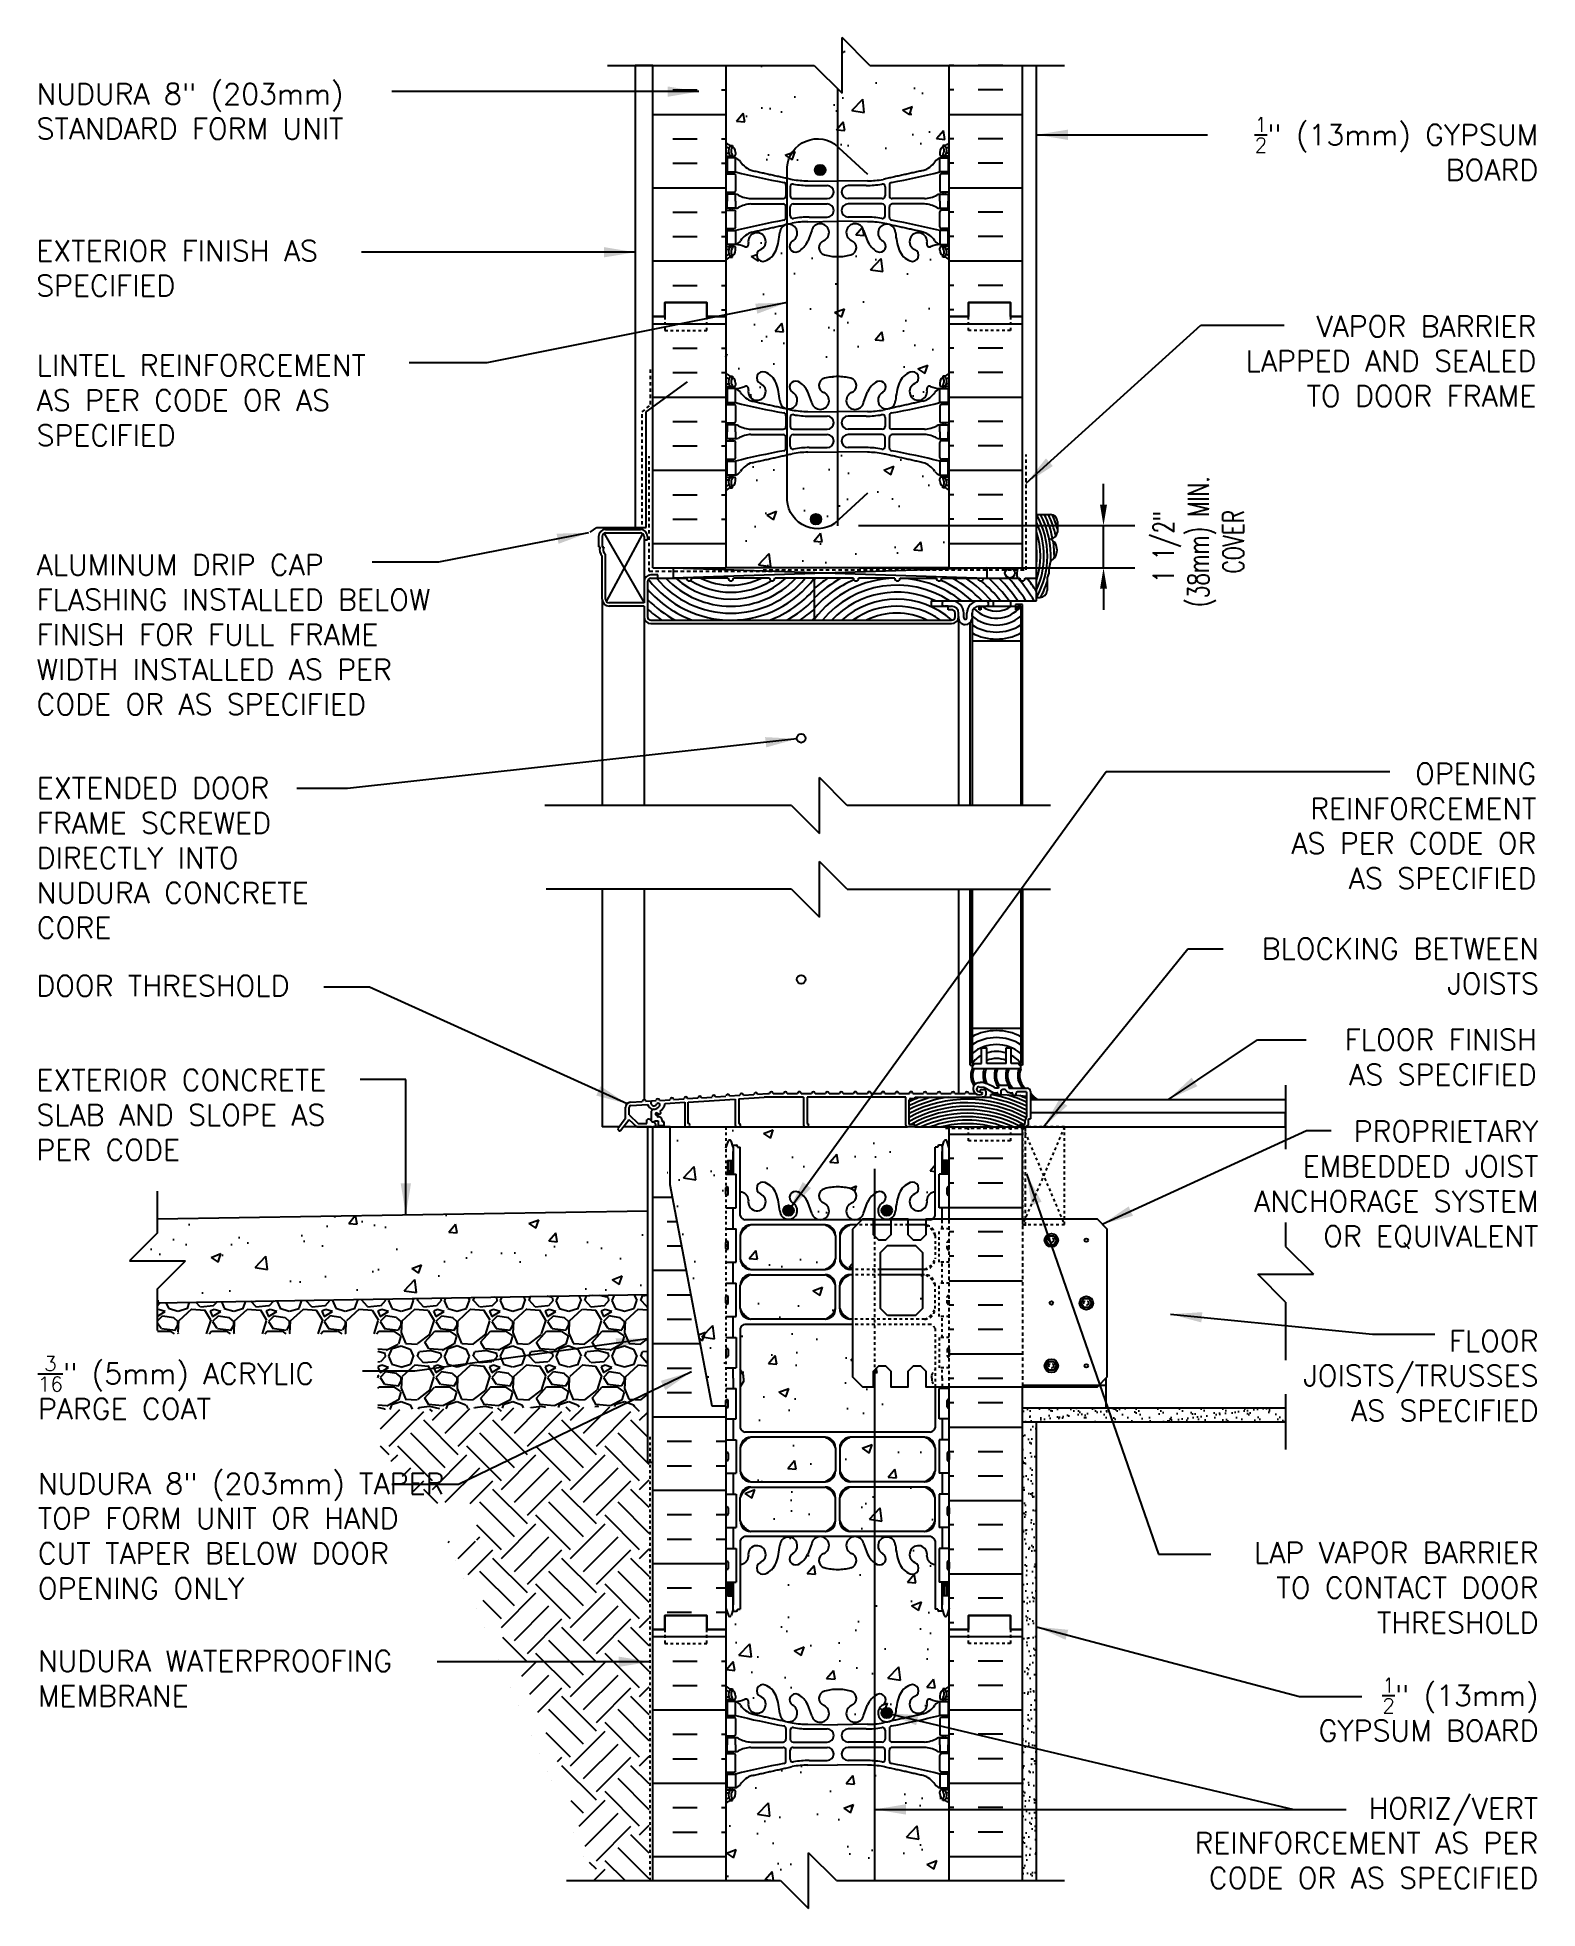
# Model space of a CAD drawing. Header units: inches. Extents: x 423 to 476.7, y 644.2 to 711.3.
import ezdxf

# ---------------------------------------------------------------- set-up
doc = ezdxf.new("R2010")
doc.units = ezdxf.units.IN
doc.header["$LTSCALE"] = 0.5
doc.header["$MEASUREMENT"] = 0
doc.linetypes.add('DASHED2', pattern=[0.375, 0.25, -0.125])
doc.linetypes.add('HIDDEN2', pattern=[0.1875, 0.125, -0.0625])
for name, color, linetype in [('HATCH', 12, 'Continuous'), ('Hidden2', 12, 'HIDDEN2'), ('line25', 2, 'Continuous'), ('LINE3', 3, 'Continuous'), ('LINE50', 5, 'Continuous'), ('LINE65', 3, 'Continuous'), ('LINE9', 9, 'Continuous'), ('TEXT', 4, 'Continuous'), ('Web_Edge', 9, 'Continuous')]:
    doc.layers.add(name, color=color, linetype=linetype)
doc.styles.add('DIM', font='romans.shx', dxfattribs={"width": 0.7})
doc.styles.add('ROMANS', font='romans.shx', dxfattribs={"height": 1.125})
doc.dimstyles.new('ext_12', dxfattribs={"dimscale": 12, "dimtxt": 0.09375, "dimasz": 0.09375, "dimexe": 0.09375, "dimexo": 0.0625, "dimgap": 0.0625, "dimtad": 1, "dimdec": 1, "dimzin": 3, "dimdsep": 46, "dimlunit": 4, "dimtxsty": 'DIM', "dimcen": 0.09, "dimdle": 0.09375, "dimclrt": 4, "dimadec": 0, "dimazin": 0, "dimtfac": 1, "dimtdec": 1, "dimtmove": 2, "dimatfit": 3, "dimfxl": 1, "dimfrac": 2, "dimtolj": 1, "dimtzin": 0, "dimarcsym": 0})
pattern_1 = [(50, (0, 0), (3.586301, -0.313761), [0.375, -4.125]), (355, (0, 0), (-0.693757, 3.76096), [0.3, -3.3]), (100.45144, (0.299, -0.026), (2.892544, 3.4472), [0.318701, -3.50571]), (46.1842, (0, 1), (5.336207, -0.827596), [0.5625, -6.1875]), (96.63564, (0.4447, 0.931), (4.67331, 4.870593), [0.47805, -5.25857]), (351.1842, (0, 1), (4.67331, 4.870593), [0.45, -4.95]), (21, (0.5, 0.75), (2.984535, -2.013094), [0.375, -4.125]), (326, (0.5, 0.75), (1.216577, 3.62575), [0.3, -3.3]), (71.45144, (0.7487, 0.5822), (4.201112, 1.612656), [0.318701, -3.50571]), (37.5, (0, 0), (0.0607993, 1.6644693), [0, -3.26, 0, -3.35, 0, -3.3125]), (7.5, (0, 0), (1.3153477, 1.9720586), [0, -1.91, 0, -3.185, 0, -1.2625]), (327.5, (-1.115, 0), (2.6691122, -0.1127744), [0, -1.25, 0, -3.9, 0, -5.175]), (317.5, (-1.615, 0), (2.915931, 0.500525), [0, -1.625, 0, -2.59, 0, -3.675])]

msp = doc.modelspace()

# ---------------------------------------------------------------- texts
at = {"layer": 'TEXT', "char_height": 0.75, "style": 'ROMANS'}
for s, insert, width, attachment_point in [('NUDURA 8" (203mm) STANDARD FORM UNIT', (422.947, 708.61), 16.08776, 4), ('\\A1;{\\H0.7x;\\S1/2;}" (13mm) GYPSUM BOARD', (476.737, 708.398), 12.40385, 3), ('EXTERIOR FINISH AS SPECIFIED', (422.933, 702.988), 12.54928, 4), ('VAPOR BARRIER LAPPED AND SEALED TO DOOR FRAME ', (476.67, 701.288), 13.15095, 3), ('LINTEL REINFORCEMENT AS PER CODE OR AS SPECIFIED', (422.948, 699.884), 13.78316, 1), ('ALUMINUM DRIP CAP FLASHING INSTALLED BELOW FINISH FOR FULL FRAME WIDTH INSTALLED AS PER CODE OR AS SPECIFIED', (422.948, 692.74), 16.77089, 1), ('OPENING REINFORCEMENT AS PER CODE OR AS SPECIFIED', (476.67, 685.259), 10.38528, 3), ('EXTENDED DOOR FRAME SCREWED DIRECTLY INTO NUDURA CONCRETE CORE', (422.955, 681.865), 12.54928, 4), ('BLOCKING BETWEEN JOISTS', (476.763, 677.986), 11.52812, 6), ('DOOR THRESHOLD', (422.941, 677.284), 13.36658, 4), ('FLOOR FINISH AS SPECIFIED', (476.682, 675.727), 8.92326, 3), ('EXTERIOR CONCRETE SLAB AND SLOPE AS PER CODE', (422.941, 672.658), 13.36658, 4), ('PROPRIETARY EMBEDDED JOIST ANCHORAGE SYSTEM OR EQUIVALENT', (476.749, 670.155), 12.48719, 6), ('FLOOR JOISTS/TRUSSES AS SPECIFIED', (476.749, 663.314), 9.12398, 6), ('\\A1;{\\H0.7x;\\S3/16;}" (5mm) ACRYLIC PARGE COAT', (422.995, 662.885), 14.68791, 4), ('\\A1;NUDURA 8" (203mm) TAPER TOP FORM UNIT OR HAND CUT TAPER BELOW DOOR OPENING ONLY', (422.995, 657.578), 15.84319, 4), ('\\A1;{\\H1x;LAP VAPOR BARRIER TO CONTACT DOOR THRESHOLD }', (476.747, 655.723), 11.47142, 6), ('NUDURA WATERPROOFING MEMBRANE', (422.995, 652.471), 14.68791, 4), ('\\A1;{\\H0.7x;\\S1/2;}" (13mm) GYPSUM BOARD', (476.747, 651.36), 9.12398, 6), ('HORIZ/VERT REINFORCEMENT AS PER CODE OR AS SPECIFIED', (476.737, 648.198), 14.41487, 3)]:
    msp.add_mtext(s, dxfattribs=dict(at, insert=insert, width=width, attachment_point=attachment_point))

# ---------------------------------------------------------------- blocks, each defined once
blk = doc.blocks.new('*D19')
at = {"layer": 'Defpoints', "color": 0, "transparency": 16777216}
for p in [(451.641, 693.771), (461.168, 693.771), (451.694, 692.258)]:
    blk.add_point(p, dxfattribs=at)
at = {"layer": 'TEXT', "color": 0, "lineweight": -2, "transparency": 16777216}
for p, q in [((461.168, 694.521), (461.168, 695.271)), ((452.391, 693.771), (462.293, 693.771)), ((461.168, 692.258), (461.168, 693.771)), ((452.444, 692.258), (462.293, 692.258)), ((461.168, 691.508), (461.168, 690.758))]:
    blk.add_line(p, q, dxfattribs=at)
at = {"layer": 'TEXT', "color": 0, "transparency": 16777216}
for points in [[(461.043, 694.521), (461.293, 694.521), (461.168, 693.771)], [(461.043, 691.508), (461.293, 691.508), (461.168, 692.258)]]:
    blk.add_solid(points, dxfattribs=at)
at = {"layer": 'TEXT', "color": 4, "transparency": 16777216, "insert": (464.567, 693.015), "char_height": 0.75, "attachment_point": 5, "rotation": 90, "style": 'DIM'}
blk.add_mtext('\\A1;1 1/2" \\P (38mm) MIN. \\P COVER', dxfattribs=at)

# ---------------------------------------------------------------- dimensions: what is measured, and where the dimension line sits
at = {"layer": 'TEXT'}
dim = msp.add_linear_dim(base=(461.168, 693.771), p1=(451.694, 692.258), p2=(451.641, 693.771), angle=90, text='1 1/2" \\P (38mm) MIN. \\P COVER', dimstyle='ext_12', override={"dimtxt": 0.0625, "dimasz": 0.0625}, dxfattribs=at)
dim.commit()
dim.dimension.update_dxf_attribs({"geometry": '*D19', "text_midpoint": (464.567, 693.015), "dimtype": 160})

# ---------------------------------------------------------------- hatches: boundary and pattern name
at = {"layer": 'HATCH'}
h = msp.add_hatch(dxfattribs=at)
h.set_pattern_fill('AR-CONC', color=256, scale=0.5)
h.set_pattern_definition(pattern_1)
h.paths.add_polyline_path([(447.645, 672.228), (446.958, 672.228), (445.645, 672.228), (445.645, 670.156), (447.145, 662.228), (447.645, 662.228)])
h.paths.add_polyline_path([(444.833, 669.227), (427.282, 668.931), (427.282, 668.432), (426.282, 667.432), (428.282, 667.432), (427.282, 666.432), (427.282, 665.932), (444.833, 666.224)])
edge = h.paths.add_edge_path()
edge.add_line((455.645, 710.258), (452.801, 710.258))
edge.add_line((452.801, 710.258), (451.801, 711.258))
edge.add_line((451.801, 711.258), (451.801, 709.258))
edge.add_line((451.801, 709.258), (450.801, 710.258))
edge.add_line((450.801, 710.258), (447.645, 710.258))
edge.add_line((447.645, 710.258), (447.645, 707.485))
edge.add_arc((447.991, 707.846), 0.5, 226.21089, 246.42182)
edge.add_line((447.791, 707.388), (447.881, 707.388))
edge.add_line((447.881, 707.388), (447.881, 707.346))
edge.add_arc((447.741, 707.139), 0.25, 0, 55.9442, ccw=False)
edge.add_line((447.991, 707.139), (447.991, 707.071))
edge.add_arc((447.929, 707.071), 0.0625, -90, 0, ccw=False)
edge.add_line((447.929, 707.009), (447.881, 707.009))
edge.add_line((447.881, 707.009), (447.881, 706.939))
edge.add_line((447.881, 706.939), (447.986, 706.939))
edge.add_arc((447.864, 706.596), 0.364, 32.04242, 70.33874, ccw=False)
edge.add_arc((448.787, 707.207), 0.743, 214.22802, 253.81071)
edge.add_spline(control_points=[(448.579, 706.493), (450.017, 706.173)], knot_values=[0, 0, 1, 1], degree=1, periodic=0)
edge.add_arc((450.573, 709.105), 2.984, 259.25462, 270.09947)
edge.add_line((450.578, 706.121), (451.645, 706.105))
edge.add_line((451.645, 706.105), (452.712, 706.121))
edge.add_arc((452.717, 709.105), 2.984, 269.90053, 280.74538)
edge.add_spline(control_points=[(453.273, 706.173), (454.711, 706.493)], knot_values=[0, 0, 1, 1], degree=1, periodic=0)
edge.add_arc((454.503, 707.207), 0.743, 286.18929, 325.77198)
edge.add_arc((455.426, 706.596), 0.364, 109.66126, 147.95758, ccw=False)
edge.add_line((455.304, 706.939), (455.409, 706.939))
edge.add_line((455.409, 706.939), (455.409, 707.009))
edge.add_line((455.409, 707.009), (455.362, 707.009))
edge.add_arc((455.362, 707.071), 0.0625, 180, 270, ccw=False)
edge.add_line((455.299, 707.071), (455.299, 707.139))
edge.add_arc((455.549, 707.139), 0.25, 124.0558, 180, ccw=False)
edge.add_line((455.409, 707.346), (455.409, 707.388))
edge.add_line((455.409, 707.388), (455.499, 707.388))
edge.add_arc((455.299, 707.846), 0.5, 293.57818, 313.78911)
edge.add_line((455.645, 707.485), (455.645, 710.258))
h.paths.add_polyline_path([(455.645, 703.293, 0.088416), (455.499, 703.39), (455.409, 703.39), (455.409, 703.432, -0.249069), (455.299, 703.639), (455.299, 703.706, -0.414214), (455.362, 703.769), (455.409, 703.769), (455.409, 703.839), (455.304, 703.839, 0.085348), (454.975, 703.763, -0.669601), (454.842, 703.884, 2.087231), (454.408, 703.659, -1), (454.245, 703.25, -0.21345), (453.853, 703.639, -0.069923), (453.716, 704.283, 1.629604), (453.245, 703.982, -0.994662), (453.062, 703.587, -0.173075), (452.716, 703.954), (452.574, 704.341, 1.612474), (452.142, 703.981, -0.734872), (452.119, 703.47, -0.068475), (451.645, 703.408, -0.068475), (451.171, 703.47, -0.734872), (451.148, 703.981, 1.612474), (450.716, 704.341), (450.574, 703.954, -0.173075), (450.228, 703.587, -0.994662), (450.046, 703.982, 1.629604), (449.574, 704.283, -0.069923), (449.438, 703.639, -0.21345), (449.045, 703.25, -1), (448.882, 703.659, 2.087231), (448.448, 703.884, -0.669601), (448.316, 703.763, 0.085348), (447.986, 703.839), (447.881, 703.839), (447.881, 703.769), (447.929, 703.769, -0.414214), (447.991, 703.706), (447.991, 703.639, -0.249069), (447.881, 703.432), (447.881, 703.39), (447.791, 703.39, 0.088416), (447.645, 703.293), (447.645, 701.258), (447.645, 699.224, 0.088416), (447.791, 699.127), (447.881, 699.127), (447.881, 699.085, -0.249069), (447.991, 698.878), (447.991, 698.81, -0.414214), (447.929, 698.748), (447.881, 698.748), (447.881, 698.678), (447.986, 698.678, 0.085348), (448.316, 698.753, -0.669601), (448.448, 698.633, 2.087231), (448.882, 698.858, -1), (449.045, 699.266, -0.21345), (449.438, 698.877, -0.069923), (449.574, 698.233, 1.629604), (450.046, 698.534, -0.994662), (450.228, 698.929, -0.173075), (450.574, 698.562), (450.716, 698.176, 1.612474), (451.148, 698.535, -0.734872), (451.171, 699.046, -0.068475), (451.645, 699.108, -0.068475), (452.119, 699.046, -0.734872), (452.142, 698.535, 1.612474), (452.574, 698.176), (452.716, 698.562, -0.173075), (453.062, 698.929, -0.994662), (453.245, 698.534, 1.629604), (453.716, 698.233, -0.069923), (453.853, 698.877, -0.21345), (454.245, 699.266, -1), (454.408, 698.858, 2.087231), (454.842, 698.633, -0.669601), (454.975, 698.753, 0.085348), (455.304, 698.678), (455.409, 698.678), (455.409, 698.748), (455.362, 698.748, -0.414214), (455.299, 698.81), (455.299, 698.878, -0.249069), (455.409, 699.085), (455.409, 699.127), (455.499, 699.127, 0.088416), (455.645, 699.224), (455.645, 701.258)])
edge = h.paths.add_edge_path()
edge.add_arc((455.299, 694.671), 0.5, 46.21089, 66.42182)
edge.add_line((455.499, 695.129), (455.409, 695.129))
edge.add_line((455.409, 695.129), (455.409, 695.171))
edge.add_arc((455.549, 695.378), 0.25, 180, 235.9442, ccw=False)
edge.add_line((455.299, 695.378), (455.299, 695.445))
edge.add_arc((455.362, 695.445), 0.0625, 90, 180, ccw=False)
edge.add_line((455.362, 695.508), (455.409, 695.508))
edge.add_line((455.409, 695.508), (455.409, 695.578))
edge.add_line((455.409, 695.578), (455.304, 695.578))
edge.add_arc((455.426, 695.92), 0.364, 212.04242, 250.33874, ccw=False)
edge.add_arc((454.503, 695.309), 0.743, 34.22802, 73.81071)
edge.add_spline(control_points=[(454.711, 696.023), (453.273, 696.344)], knot_values=[0, 0, 1, 1], degree=1, periodic=0)
edge.add_arc((452.717, 693.412), 2.984, 79.25462, 90.09947)
edge.add_line((452.712, 696.396), (451.645, 696.412))
edge.add_line((451.645, 696.412), (450.578, 696.396))
edge.add_arc((450.573, 693.412), 2.984, 89.90053, 100.74538)
edge.add_spline(control_points=[(450.017, 696.344), (448.579, 696.023)], knot_values=[0, 0, 1, 1], degree=1, periodic=0)
edge.add_arc((448.787, 695.309), 0.743, 106.18929, 145.77198)
edge.add_arc((447.864, 695.92), 0.364, 289.66126, 327.95758, ccw=False)
edge.add_line((447.986, 695.578), (447.881, 695.578))
edge.add_line((447.881, 695.578), (447.881, 695.508))
edge.add_line((447.881, 695.508), (447.929, 695.508))
edge.add_arc((447.929, 695.445), 0.0625, 0, 90, ccw=False)
edge.add_line((447.991, 695.445), (447.991, 695.378))
edge.add_arc((447.741, 695.378), 0.25, 304.0558, 360, ccw=False)
edge.add_line((447.881, 695.171), (447.881, 695.129))
edge.add_line((447.881, 695.129), (447.791, 695.129))
edge.add_arc((447.991, 694.671), 0.5, 113.57818, 133.78911)
edge.add_line((447.645, 695.032), (447.645, 692.258))
edge.add_line((447.645, 692.258), (455.645, 692.258))
edge.add_line((455.645, 692.258), (455.645, 695.032))
h = msp.add_hatch(dxfattribs=at)
h.set_pattern_fill('INSUL', color=256, scale=7, style=0)
h.set_pattern_definition([(0, (-2478.5165, 304.2487), (0, 2.625), []), (0, (-2478.5165, 305.1237), (0, 2.625), [0.875, -0.875]), (0, (-2478.5165, 305.9987), (0, 2.625), [0.875, -0.875])])
h.paths.add_polyline_path([(447.645, 710.258), (445.02, 710.258), (445.02, 701.258), (445.458, 701.258), (445.458, 701.758), (446.958, 701.758), (446.958, 701.258), (447.645, 701.258)])
h = msp.add_hatch(dxfattribs=at)
h.set_pattern_fill('INSUL', color=256, scale=7, style=0)
h.set_pattern_definition([(180, (3381.8066, 304.2487), (0, 2.625), []), (180, (3381.8066, 305.1237), (0, 2.625), [0.875, -0.875]), (180, (3381.8066, 305.9987), (0, 2.625), [0.875, -0.875])])
h.paths.add_polyline_path([(458.27, 710.258), (455.645, 710.258), (455.645, 701.258), (456.333, 701.258), (456.333, 701.758), (457.833, 701.758), (457.833, 701.258), (458.27, 701.258)])
h = msp.add_hatch(dxfattribs=at)
h.set_pattern_fill('INSUL', color=256, scale=7, style=0)
h.set_pattern_definition([(0, (-2478.5165, 286.2487), (0, 2.625), []), (0, (-2478.5165, 287.1237), (0, 2.625), [0.875, -0.875]), (0, (-2478.5165, 287.9987), (0, 2.625), [0.875, -0.875])])
h.paths.add_polyline_path([(445.02, 692.258), (447.645, 692.258), (447.645, 701.258), (446.958, 701.258), (446.958, 701.758), (445.458, 701.758), (445.458, 701.258), (445.02, 701.258)])
h = msp.add_hatch(dxfattribs=at)
h.set_pattern_fill('INSUL', color=256, scale=7, style=0)
h.set_pattern_definition([(180, (3381.8066, 286.2487), (0, 2.625), []), (180, (3381.8066, 287.1237), (0, 2.625), [0.875, -0.875]), (180, (3381.8066, 287.9987), (0, 2.625), [0.875, -0.875])])
h.paths.add_polyline_path([(455.645, 692.258), (458.27, 692.258), (458.27, 701.258), (457.833, 701.258), (457.833, 701.758), (456.333, 701.758), (456.333, 701.258), (455.645, 701.258)])
h = msp.add_hatch(dxfattribs=at)
h.set_pattern_fill('INSUL', color=256, scale=7, style=0)
h.set_pattern_definition([(180, (3381.8066, 257.218), (0, 2.625), []), (180, (3381.8066, 258.093), (0, 2.625), [0.875, -0.875]), (180, (3381.8066, 258.968), (0, 2.625), [0.875, -0.875])])
h.paths.add_polyline_path([(458.27, 654.228), (457.833, 654.228), (457.833, 654.728), (456.333, 654.728), (456.333, 654.228), (455.645, 654.228), (455.645, 672.228), (456.333, 672.228), (456.333, 672.728), (457.833, 672.728), (457.833, 672.228), (458.27, 672.228)])
h = msp.add_hatch(dxfattribs=at)
h.set_pattern_fill('INSUL', color=256, scale=7, style=0)
h.set_pattern_definition([(0, (-2482.212, 202.4649), (0, 2.625), []), (0, (-2482.212, 203.3399), (0, 2.625), [0.875, -0.875]), (0, (-2482.212, 204.2149), (0, 2.625), [0.875, -0.875])])
edge = h.paths.add_edge_path()
edge.add_line((447.645, 662.228), (447.145, 662.228))
edge.add_line((447.145, 662.228), (445.395, 671.478))
edge.add_line((445.395, 671.478), (445.395, 672.228))
edge.add_line((445.395, 672.228), (445.02, 672.228))
edge.add_line((445.02, 672.228), (445.02, 654.228))
edge.add_line((445.02, 654.228), (445.458, 654.228))
edge.add_line((445.458, 654.228), (445.458, 654.728))
edge.add_line((445.458, 654.728), (446.958, 654.728))
edge.add_line((446.958, 654.728), (446.958, 654.228))
edge.add_line((446.958, 654.228), (447.395, 654.228))
edge.add_line((447.645, 662.228), (447.645, 654.228))
h = msp.add_hatch(dxfattribs=at)
h.set_pattern_fill('AR-CONC', color=256, scale=0.5)
h.set_pattern_definition(pattern_1)
h.paths.add_polyline_path([(455.135, 671.499), (455.235, 671.499), (455.235, 671.529, -0.414214), (455.285, 671.579), (455.411, 671.579), (455.454, 671.71, -0.725737), (455.56, 671.729), (455.645, 671.468), (455.645, 672.228), (454.406, 672.228), (454.145, 672.228), (447.645, 672.228), (447.645, 671.468), (447.724, 671.71, -0.725737), (447.83, 671.729), (447.879, 671.579), (448.005, 671.579, -0.414214), (448.055, 671.529), (448.055, 671.499), (448.155, 671.499), (448.155, 669.897, -0.380397), (448.448, 669.602, 2.087231), (448.882, 669.827, -1), (449.045, 670.236, -0.21345), (449.438, 669.846, -0.069923), (449.574, 669.203, 1.629604), (450.046, 669.504, -0.994662), (450.228, 669.898, -0.173075), (450.574, 669.532), (450.716, 669.145, 1.612474), (451.148, 669.504, -0.734872), (451.171, 670.015, -0.068475), (451.645, 670.078, -0.068475), (452.119, 670.015, -0.734872), (452.142, 669.504, 1.612474), (452.574, 669.145), (452.716, 669.532, -0.173075), (453.062, 669.898, -0.994662), (453.245, 669.504, 1.629604), (453.716, 669.203, -0.069923), (453.853, 669.846, -0.21345), (454.245, 670.236, -1), (454.408, 669.827, 2.087231), (454.842, 669.602, -0.380392), (455.135, 669.897)])
h.paths.add_polyline_path([(454.685, 667.728), (454.435, 667.978), (453.435, 667.978), (453.185, 667.728), (453.185, 667.126), (454.685, 667.126)])
h.paths.add_polyline_path([(454.685, 666.935), (453.185, 666.935), (453.185, 665.728), (453.435, 665.478), (454.435, 665.478), (454.685, 665.728)])
h.paths.add_polyline_path([(452.176, 666.935), (452.096, 666.935, 0.225652), (451.721, 666.56), (451.721, 665.719, 0.225652), (452.096, 665.344), (452.176, 665.344)])
h.paths.add_polyline_path([(451.569, 666.56, 0.225652), (451.194, 666.935), (448.53, 666.935, 0.225652), (448.155, 666.56), (448.155, 665.719, 0.225652), (448.53, 665.344), (451.194, 665.344, 0.225652), (451.569, 665.719)])
h.paths.add_polyline_path([(451.569, 668.342, 0.225652), (451.194, 668.717), (448.53, 668.717, 0.225652), (448.155, 668.342), (448.155, 667.501, 0.225652), (448.53, 667.126), (451.194, 667.126, 0.225652), (451.569, 667.501)])
h.paths.add_polyline_path([(452.176, 668.567), (452.326, 668.717), (452.096, 668.717, 0.225652), (451.721, 668.342), (451.721, 667.501, 0.225652), (452.096, 667.126), (452.176, 667.126)])
h.paths.add_polyline_path([(452.176, 665.157), (448.316, 665.157, 0.268156), (448.155, 665.009), (448.155, 663.54), (448.275, 663.34), (448.275, 663.228), (448.275, 663.115), (448.155, 662.915), (448.155, 661.446, 0.268156), (448.316, 661.298), (454.974, 661.298, 0.268138), (455.135, 661.446), (455.135, 662.915), (455.132, 662.92), (454.801, 662.92), (454.801, 663.483), (454.614, 663.67), (454.364, 663.67), (454.176, 663.483), (454.176, 662.92), (453.551, 662.92), (453.551, 663.483), (453.364, 663.67), (453.114, 663.67), (452.926, 663.483), (452.926, 662.92), (452.53, 662.92), (452.176, 663.274)])
h.paths.add_polyline_path([(451.569, 658.954, 0.225652), (451.194, 659.329), (448.53, 659.329, 0.225652), (448.155, 658.954), (448.155, 658.114, 0.225652), (448.53, 657.739), (451.194, 657.739, 0.225652), (451.569, 658.114)])
h.paths.add_polyline_path([(451.569, 660.736, 0.225652), (451.194, 661.111), (448.53, 661.111, 0.225652), (448.155, 660.736), (448.155, 659.895, 0.225652), (448.53, 659.52), (451.194, 659.52, 0.225652), (451.569, 659.895)])
h.paths.add_polyline_path([(455.135, 660.736, 0.225652), (454.76, 661.111), (452.096, 661.111, 0.225652), (451.721, 660.736), (451.721, 659.895, 0.225652), (452.096, 659.52), (454.76, 659.52, 0.225652), (455.135, 659.895)])
h.paths.add_polyline_path([(455.135, 658.954, 0.225652), (454.76, 659.329), (452.096, 659.329, 0.225652), (451.721, 658.954), (451.721, 658.114, 0.225652), (452.096, 657.739), (454.76, 657.739, 0.225652), (455.135, 658.114)])
h.paths.add_polyline_path([(455.235, 654.926), (455.235, 654.956), (455.135, 654.956), (455.135, 656.558, -0.380392), (454.842, 656.853, 2.087231), (454.408, 656.628, -1), (454.245, 656.22, -0.21345), (453.853, 656.609, -0.069923), (453.716, 657.253, 1.629604), (453.245, 656.951, -0.994662), (453.062, 656.557, -0.173075), (452.716, 656.923), (452.574, 657.31, 1.612474), (452.142, 656.951, -0.734872), (452.119, 656.44, -0.068475), (451.645, 656.378, -0.068475), (451.171, 656.44, -0.734872), (451.148, 656.951, 1.612474), (450.716, 657.31), (450.574, 656.923, -0.173075), (450.228, 656.557, -0.994662), (450.046, 656.951, 1.629604), (449.574, 657.253, -0.069923), (449.438, 656.609, -0.21345), (449.045, 656.22, -1), (448.882, 656.628, 2.087231), (448.448, 656.853, -0.380397), (448.155, 656.558), (448.155, 654.956), (448.055, 654.956), (448.055, 654.926, -0.414214), (448.005, 654.876), (447.879, 654.876), (447.836, 654.745, -0.725737), (447.73, 654.726), (447.645, 654.987), (447.645, 652.193, 0.088416), (447.791, 652.096), (447.881, 652.096), (447.881, 652.054, -0.249069), (447.991, 651.847), (447.991, 651.779, -0.414214), (447.929, 651.717), (447.881, 651.717), (447.881, 651.647), (447.986, 651.647, 0.085348), (448.316, 651.722, -0.669601), (448.448, 651.602, 2.087231), (448.882, 651.827, -1), (449.045, 652.236, -0.21345), (449.438, 651.846, -0.069923), (449.574, 651.203, 1.629604), (450.046, 651.504, -0.994662), (450.228, 651.898, -0.173075), (450.574, 651.532), (450.716, 651.145, 1.612474), (451.148, 651.504, -0.734872), (451.171, 652.015, -0.068475), (451.645, 652.078, -0.068475), (452.119, 652.015, -0.734872), (452.142, 651.504, 1.612474), (452.574, 651.145), (452.716, 651.532, -0.173075), (453.062, 651.898, -0.994662), (453.245, 651.504, 1.629604), (453.716, 651.203, -0.069923), (453.853, 651.846, -0.21345), (454.245, 652.236, -1), (454.408, 651.827, 2.087231), (454.842, 651.602, -0.669601), (454.975, 651.722, 0.085348), (455.304, 651.647), (455.409, 651.647), (455.409, 651.717), (455.362, 651.717, -0.414214), (455.299, 651.779), (455.299, 651.847, -0.249069), (455.409, 652.054), (455.409, 652.096), (455.499, 652.096, 0.088416), (455.645, 652.193), (455.645, 654.228), (455.645, 654.987), (455.566, 654.745, -0.725737), (455.46, 654.726), (455.411, 654.876), (455.285, 654.876, -0.414214)])
h = msp.add_hatch(dxfattribs=at)
h.set_pattern_fill('GRAVEL', color=256, scale=2, style=0)
h.set_pattern_definition([(228.0128, (1.44, 2), (-15.999996464, -18.000002683), [0.269072, -26.638176]), (184.9697, (1.26, 1.8), (24.000002103, 1.999982614), [0.461736, -45.71185]), (132.5104, (0.8, 1.76), (19.999981437, -22.000017348), [0.325576, -32.232064]), (267.2737, (0.02, 1.26), (1.999992035, 40.00000059), [0.420476, -41.627116]), (292.8337, (0, 0.84), (-10.000019811, 23.999992824), [0.41231, -40.818746]), (357.2737, (0.16, 0.46), (-40.00000059, 1.999992035), [0.420476, -41.627116]), (37.6942, (0.58, 0.44), (-26.000014691, -19.99998081), [0.556058, -55.049698]), (72.2553, (1.02, 0.78), (14.0000215254, 43.9999924625), [0.524976, -51.972642]), (121.4296, (1.18, 1.28), (-16.000016468, 25.999990073), [0.4219, -41.768146]), (175.2364, (0.96, 1.64), (22.000001893, -1.999983065), [0.481664, -23.601526]), (222.3974, (0.48, 1.68), (-24.000014702, -21.999984164), [0.622896, -61.66675]), (138.8141, (2, 1.24), (-14.000005894, 11.999994627), [0.212602, -21.047688]), (171.4692, (1.84, 1.38), (25.99999657, -4.00001582), [0.404474, -40.043022]), (225, (1.44, 1.44), (-2e-16, -2.0000006), [0.282842, -2.545584]), (203.1986, (1.3, 1.68), (9.99999946, 4.00000265), [0.152316, -15.07923]), (291.8014, (1.16, 1.62), (-1.99999982, 6.00000055), [0.215406, -10.554924]), (30.9638, (1.24, 1.42), (5.99999604, 4.00000497), [0.349858, -11.312046]), (161.5651, (1.54, 1.6), (4.00000087, -1.9999968), [0.252982, -6.071574]), (16.3895, (0, 1.62), (20.000004397, 5.99998542), [0.3544, -35.08569]), (70.3462, (0.34, 1.72), (-7.999990495, -22.000004271), [0.297322, -29.434816]), (293.1986, (1.54, 2), (-4.00000265, 9.99999946), [0.30463, -14.926916]), (343.6105, (1.66, 1.72), (-20.000004397, 5.99998542), [0.3544, -35.08569]), (339.444, (0, 0.38), (-10.00000369, 3.99999199), [0.34176, -16.746248]), (294.7751, (0.32, 0.26), (-9.999984378, 22.000006844), [0.286356, -28.349286]), (66.8014, (1.56, 0), (4.00000265, 9.99999946), [0.30463, -14.926916]), (17.354, (1.68, 0.28), (-26.000004038, -7.999989005), [0.335262, -33.190848]), (69.444, (0.58, 0), (-3.99999199, -10.00000369), [0.17088, -16.917128]), (101.3099, (1.44, 0), (-1.99999526, 8.0000015), [0.10198, -10.096058]), (165.9638, (1.42, 0.1), (6.0000011, -1.99999611), [0.41231, -7.8339]), (186.009, (1.02, 0.2), (19.999999502, 1.999998635), [0.3821, -37.827846]), (303.6901, (1.24, 1.24), (-2.00000267, 3.9999991), [0.288444, -6.922658]), (353.1572, (1.4, 1), (33.999998731, -4.000015996), [0.503588, -49.855126]), (60.9454, (1.9, 0.94), (-8.000000054, -14.00000077), [0.205912, -20.385348]), (90, (2, 1.12), (-2, 2), [0.12, -1.88]), (120.2564, (0.98, 0.26), (7.999989774, -14.000004912), [0.277848, -27.50704]), (48.0128, (0.84, 0.5), (15.999996464, 18.000002683), [0.538144, -26.369104]), (0, (1.2, 0.9), (2, 2), [0.52, -1.48]), (325.3048, (1.72, 0.9), (-19.999988518, 14.00001722), [0.316228, -31.306548]), (254.0546, (1.98, 0.72), (-1.99999978, -8.00000025), [0.291204, -14.269016]), (207.646, (1.9, 0.44), (-37.999991614, -20.000015426), [0.47413, -46.938948]), (175.4261, (1.48, 0.22), (-26.000001117, 1.999989602), [0.501598, -49.658148])])
h.paths.add_polyline_path([(427.284, 664.818), (435.175, 664.818), (435.175, 662.096), (444.833, 662.224), (444.833, 666.224), (427.282, 665.932), (427.282, 664.932)])
h = msp.add_hatch(dxfattribs=at)
h.set_pattern_fill('EARTH', color=256, scale=7, angle=45, style=0)
edge = h.paths.add_edge_path()
edge.add_line((438.716, 657.385), (437.67, 657.385))
edge.add_arc((403.189, 635.264), 40.967, 14.07553, 32.68181, ccw=False)
edge.add_line((442.926, 645.228), (444.895, 645.228))
edge.add_line((444.895, 645.228), (444.895, 660.224))
edge.add_line((444.895, 660.224), (444.833, 660.224))
edge.add_line((444.833, 660.224), (444.833, 662.224))
edge.add_line((444.833, 662.224), (435.266, 662.098))
edge.add_line((435.266, 662.098), (435.275, 660.736))
edge.add_arc((403.189, 635.264), 40.967, 34.96385, 38.44382, ccw=False)
edge.add_line((436.762, 658.741), (438.716, 658.741))
edge.add_line((438.716, 658.741), (438.716, 657.385))
h = msp.add_hatch(dxfattribs=at)
h.set_pattern_fill('AR-SAND', color=256, scale=0.25, style=0)
h.set_pattern_definition([(37.5, (458.4307, 655.85575), (-0.015748, 0.481706), [0, -0.38, 0, -0.425, 0, -0.40625]), (7.5, (458.4307, 655.85575), (0.442444, 0.705537), [0, -0.205, 0, -0.3425, 0, -0.13125]), (327.5, (458.1232, 655.85575), (0.778535, 0.001415), [0, -0.125, 0, -0.45, 0, -0.5875]), (317.5, (458.1232, 655.85575), (0.751532, 0.21942), [0, -0.0625, 0, -0.295, 0, -0.3375])])
h.paths.add_polyline_path([(458.77, 661.67), (458.27, 661.67), (458.27, 654.228), (458.27, 645.228), (458.77, 645.228)])
h.paths.add_polyline_path([(467.683, 661.67), (467.683, 662.17), (458.261, 662.17), (458.261, 661.67)])
h = msp.add_hatch(dxfattribs=at)
h.set_pattern_fill('INSUL', color=256, scale=7, style=0)
h.set_pattern_definition([(0, (-2478.5165, 239.218), (0, 2.625), []), (0, (-2478.5165, 240.093), (0, 2.625), [0.875, -0.875]), (0, (-2478.5165, 240.968), (0, 2.625), [0.875, -0.875])])
h.paths.add_polyline_path([(445.02, 645.228), (447.645, 645.228), (447.645, 654.228), (446.958, 654.228), (446.958, 654.728), (445.458, 654.728), (445.458, 654.228), (445.02, 654.228)])
h = msp.add_hatch(dxfattribs=at)
h.set_pattern_fill('INSUL', color=256, scale=7, style=0)
h.set_pattern_definition([(180, (3381.8066, 239.218), (0, 2.625), []), (180, (3381.8066, 240.093), (0, 2.625), [0.875, -0.875]), (180, (3381.8066, 240.968), (0, 2.625), [0.875, -0.875])])
h.paths.add_polyline_path([(455.645, 645.228), (458.27, 645.228), (458.27, 654.228), (457.833, 654.228), (457.833, 654.728), (456.333, 654.728), (456.333, 654.228), (455.645, 654.228)])
h = msp.add_hatch(dxfattribs=at)
h.set_pattern_fill('AR-CONC', color=256, scale=0.5)
h.set_pattern_definition(pattern_1)
edge = h.paths.add_edge_path()
edge.add_arc((455.299, 647.64), 0.5, 46.21089, 66.42182)
edge.add_line((455.499, 648.098), (455.409, 648.098))
edge.add_line((455.409, 648.098), (455.409, 648.14))
edge.add_arc((455.549, 648.347), 0.25, 180, 235.9442, ccw=False)
edge.add_line((455.299, 648.347), (455.299, 648.414))
edge.add_arc((455.362, 648.414), 0.0625, 90, 180, ccw=False)
edge.add_line((455.362, 648.477), (455.409, 648.477))
edge.add_line((455.409, 648.477), (455.409, 648.547))
edge.add_line((455.409, 648.547), (455.304, 648.547))
edge.add_arc((455.426, 648.89), 0.364, 214.97751, 250.33874, ccw=False)
edge.add_arc((454.503, 648.278), 0.743, 32.79192, 73.81071)
edge.add_spline(control_points=[(454.711, 648.992), (453.273, 649.313)], knot_values=[0, 0, 1, 1], degree=1, periodic=0)
edge.add_arc((452.717, 646.381), 2.984, 79.25462, 90.09947)
edge.add_line((452.712, 649.365), (451.645, 649.381))
edge.add_line((451.645, 649.381), (450.578, 649.365))
edge.add_arc((450.573, 646.381), 2.984, 89.90053, 100.74538)
edge.add_spline(control_points=[(450.017, 649.313), (448.579, 648.992)], knot_values=[0, 0, 1, 1], degree=1, periodic=0)
edge.add_arc((448.787, 648.278), 0.743, 106.18929, 147.20808)
edge.add_arc((447.864, 648.89), 0.364, 289.66126, 325.02249, ccw=False)
edge.add_line((447.986, 648.547), (447.881, 648.547))
edge.add_line((447.881, 648.547), (447.881, 648.477))
edge.add_line((447.881, 648.477), (447.929, 648.477))
edge.add_arc((447.929, 648.414), 0.0625, 0, 90, ccw=False)
edge.add_line((447.991, 648.414), (447.991, 648.347))
edge.add_arc((447.741, 648.347), 0.25, 304.0558, 360, ccw=False)
edge.add_line((447.881, 648.14), (447.881, 648.098))
edge.add_line((447.881, 648.098), (447.791, 648.098))
edge.add_arc((447.991, 647.64), 0.5, 113.57818, 133.78911)
edge.add_line((447.645, 648.001), (447.645, 645.228))
edge.add_line((447.645, 645.228), (449.598, 645.228))
edge.add_line((449.598, 645.228), (450.598, 644.228))
edge.add_line((450.598, 644.228), (450.598, 646.228))
edge.add_line((450.598, 646.228), (451.598, 645.228))
edge.add_line((451.598, 645.228), (455.645, 645.228))
edge.add_line((455.645, 645.228), (455.645, 648.001))
at = {"layer": 'LINE3'}
for points in [[(453.591, 669.233, 1), (453.216, 669.233, 1)], [(453.216, 669.233, 1), (453.591, 669.233, 1)], [(453.591, 651.233, 1), (453.216, 651.233, 1)], [(453.216, 651.233, 1), (453.591, 651.233, 1)]]:
    msp.add_hatch(color=256, dxfattribs=at).paths.add_polyline_path(points)
at = {"layer": 'LINE65'}
for points in [[(451.209, 706.509, 1), (450.834, 706.509, 1)], [(451.055, 693.998, 1), (450.68, 693.998, 1)], [(450.074, 669.233, 1), (449.699, 669.233, 1)]]:
    msp.add_hatch(color=256, dxfattribs=at).paths.add_polyline_path(points)
at = {"layer": 'LINE9'}
msp.add_hatch(color=0, dxfattribs=at).paths.add_polyline_path([(458.555, 673.465), (458.555, 673.215), (458.788, 673.215, -0.1174)])

# ---------------------------------------------------------------- linework, layer by layer
at = {"layer": 'HATCH', "color": 6, "linetype": 'DASHED2'}
for p, q in [((444.928, 699.362), (444.928, 698.078)), ((444.637, 697.845), (444.928, 698.078)), ((444.637, 693.808), (444.637, 697.845)), ((444.895, 692.133), (444.895, 696.258)), ((458.395, 692.191), (458.395, 696.316)), ((444.895, 692.133), (449.926, 692.133)), ((448.971, 692.191), (458.395, 692.191)), ((455.51, 672.186), (458.363, 672.186)), ((458.363, 672.186), (458.363, 668.679))]:
    msp.add_line(p, q, dxfattribs=at)
at = {"layer": 'HATCH'}
for p, q in [((443.279, 693.491), (444.708, 691.008)), ((443.359, 691.056), (444.671, 693.472)), ((445.747, 692.258), (456.987, 691.883)), ((456.987, 692.258), (445.747, 691.883))]:
    msp.add_line(p, q, dxfattribs=at)
at = {"layer": 'HATCH', "linetype": 'HIDDEN2'}
msp.add_line((452.966, 668.318), (452.966, 663.522), dxfattribs=at)
at = {"layer": 'HATCH', "linetype": 'DASHED2'}
for p, q in [((455.645, 662.92), (455.645, 668.92)), ((458.27, 668.92), (458.27, 662.92))]:
    msp.add_line(p, q, dxfattribs=at)
at = {"layer": 'HATCH'}
for centre, radius, start, end in [((456.114, 692.68), 3.043, 330.79191, 29.20809), ((456.114, 692.68), 2.918, 335.53997, 24.46003), ((456.114, 692.68), 3.168, 356.82501, 27.9516), ((456.114, 692.68), 3.293, 11.02431, 26.80339), ((456.114, 692.68), 3.418, 12.06508, 25.74948), ((456.114, 692.68), 3.543, 15.97737, 24.62702), ((456.114, 692.68), 2.793, 341.9887, 18.0113), ((456.114, 692.68), 3.293, 358.83219, 9.46294), ((456.114, 692.68), 2.668, 354.59844, 5.40156), ((447.821, 694.093), 3.71, 217.26473, 323.44249), ((447.821, 694.093), 3.46, 219.69274, 320.30726), ((447.821, 694.093), 3.21, 223.50487, 316.49513), ((447.821, 694.093), 2.96, 228.2938, 311.7062), ((447.821, 694.093), 2.71, 237.70671, 302.09274), ((447.821, 694.093), 2.46, 243.9392, 296.0608), ((453.763, 688.174), 3.71, 91.10883, 142.96959), ((453.763, 688.174), 4.21, 118.21148, 134.7082), ((453.763, 688.174), 4.46, 123.71489, 131.61023), ((453.763, 688.174), 4.71, 128.03306, 128.96237), ((453.763, 688.174), 3.96, 112.80269, 138.40991), ((453.763, 688.174), 3.71, 51.34839, 88.18395), ((453.763, 688.174), 3.96, 68.96277, 69.52836), ((453.763, 688.174), 3.96, 47.02498, 66.60474), ((453.763, 688.174), 4.21, 43.48781, 61.78852), ((453.763, 688.174), 4.46, 40.51304, 56.28511), ((453.763, 688.174), 4.71, 37.96192, 50.14627), ((453.763, 688.174), 4.96, 35.74159, 48.41331), ((453.763, 688.174), 5.21, 33.78648, 45.40275), ((453.763, 688.174), 5.46, 32.0484, 42.80101), ((453.763, 688.174), 5.71, 30.49089, 40.51929), ((453.763, 688.174), 5.96, 32.8394, 38.49525), ((456.114, 692.68), 3.168, 332.0612, 343.09677), ((447.821, 694.093), 3.96, 220.98814, 249.52807), ((447.821, 694.093), 4.21, 224.76368, 241.78832), ((447.821, 694.093), 3.96, 290.47193, 318.81125), ((447.821, 694.093), 4.21, 298.21168, 315.06048), ((453.763, 688.174), 3.46, 56.86567, 140.30711), ((453.763, 688.174), 3.21, 64.50404, 136.49495), ((453.763, 688.174), 2.96, 48.2975, 131.70599), ((447.821, 694.093), 4.46, 227.91634, 236.28495), ((447.821, 694.093), 4.71, 231.01391, 231.73931), ((447.821, 694.093), 4.46, 303.71505, 311.92613), ((447.821, 694.093), 4.71, 308.03319, 309.24988), ((453.763, 688.174), 2.71, 54.63177, 125.36823), ((453.763, 688.174), 2.46, 63.93957, 116.06043), ((457.333, 691.564), 1.359, 229.91632, 310.08368), ((457.333, 691.564), 1.109, 223.27596, 322.09907), ((457.333, 691.564), 0.859, 232.47643, 307.52357), ((457.333, 691.564), 1.609, 237.05377, 302.94623), ((457.333, 691.564), 1.859, 241.91962, 298.08038), ((457.333, 691.564), 2.109, 245.48639, 246.31054), ((457.333, 691.564), 2.109, 293.68946, 294.51361), ((457.333, 673.82), 2.109, 113.68946, 114.51361), ((457.333, 673.82), 1.859, 61.91962, 118.08038), ((457.333, 673.82), 1.609, 57.05377, 122.94623), ((457.333, 673.82), 1.359, 49.91632, 130.08368), ((457.333, 673.82), 1.109, 118.62538, 142.09907), ((457.333, 673.82), 1.109, 71.94117, 108.05883), ((457.333, 673.82), 0.859, 66.40783, 113.59217), ((457.333, 673.82), 1.109, 37.90093, 61.37462), ((456.284, 668.724), 4.621, 98.14098, 116.70502), ((456.284, 668.724), 4.746, 105.45299, 115.94835), ((456.284, 668.724), 4.871, 110.09665, 115.23499), ((456.284, 668.724), 4.496, 61.8192, 117.50926), ((456.284, 668.724), 4.371, 61.14847, 118.36595), ((456.284, 668.724), 4.621, 62.64642, 81.85902), ((456.284, 668.724), 4.746, 63.4244, 79.53512), ((456.284, 668.724), 4.871, 64.15759, 72.7487), ((456.284, 668.724), 4.996, 64.84991, 67.80102), ((456.284, 668.724), 4.246, 60.80511, 119.28069), ((456.284, 668.724), 4.121, 60.4102, 119.19208), ((456.284, 668.724), 3.996, 61.95798, 118.04202), ((456.284, 668.724), 3.871, 64.84022, 115.15978), ((456.284, 668.724), 3.746, 69.28149, 110.71851), ((456.284, 668.724), 3.621, 75.37959, 104.62041)]:
    msp.add_arc(centre, radius, start, end, dxfattribs=at)
at = {"layer": 'Hidden2'}
for p, q in [((445.395, 672.228), (445.458, 672.228)), ((446.958, 672.228), (447.645, 672.228)), ((447.645, 672.228), (447.645, 662.228)), ((452.926, 668.717), (452.326, 668.717)), ((454.176, 668.717), (453.551, 668.717)), ((455.135, 668.342), (455.135, 667.501)), ((455.645, 668.583), (455.28, 668.583)), ((455.28, 667.383), (455.28, 668.583)), ((455.565, 667.873), (455.565, 668.093)), ((455.605, 668.133), (455.605, 668.133)), ((455.605, 667.833), (455.605, 667.833)), ((455.645, 667.873), (455.645, 668.093)), ((455.645, 668.038), (455.645, 668.038)), ((455.645, 667.928), (455.645, 667.928)), ((453.185, 667.126), (452.176, 667.126)), ((454.76, 667.126), (454.685, 667.126)), ((455.645, 667.383), (455.28, 667.383)), ((453.184, 666.935), (452.176, 666.935)), ((454.76, 666.935), (454.685, 666.935)), ((455.135, 665.719), (455.135, 666.56)), ((455.645, 666.633), (455.28, 666.633)), ((455.28, 665.433), (455.28, 666.633)), ((455.565, 665.923), (455.565, 666.143)), ((455.605, 666.183), (455.605, 666.183)), ((455.605, 665.883), (455.605, 665.883)), ((455.645, 665.923), (455.645, 666.143)), ((455.645, 666.088), (455.645, 666.088)), ((455.645, 665.978), (455.645, 665.978)), ((454.76, 665.344), (452.176, 665.344)), ((454.974, 665.157), (452.176, 665.157)), ((455.135, 665.009), (455.135, 662.92)), ((455.645, 665.433), (455.28, 665.433)), ((455.645, 664.683), (455.28, 664.683)), ((455.28, 664.683), (455.28, 663.603)), ((455.605, 664.293), (455.605, 664.293)), ((455.565, 664.253), (455.565, 664.033)), ((455.605, 663.993), (455.605, 663.993)), ((455.645, 664.253), (455.645, 664.033)), ((455.645, 664.198), (455.645, 664.198)), ((455.645, 664.088), (455.645, 664.088)), ((455.015, 663.34), (455.135, 663.54)), ((455.015, 663.34), (455.135, 663.54)), ((455.015, 663.228), (455.015, 663.34)), ((455.015, 663.228), (455.015, 663.34)), ((455.015, 663.228), (455.015, 663.115)), ((455.015, 663.228), (455.015, 663.115)), ((455.015, 663.115), (455.132, 662.92)), ((455.645, 663.603), (455.28, 663.603))]:
    msp.add_line(p, q, dxfattribs=at)
at = {"layer": 'Hidden2', "linetype": 'HIDDEN2'}
msp.add_line((444.926, 645.228), (444.926, 661.226), dxfattribs=at)
at = {"layer": 'Hidden2'}
for points in [[(455.385, 668.583), (455.385, 668.92)], [(455.385, 666.633), (455.385, 667.383)], [(455.385, 664.683), (455.385, 665.433)], [(455.385, 663.228), (455.385, 663.603)], [(455.385, 663.228), (455.385, 662.92)]]:
    msp.add_lwpolyline(points, dxfattribs=at)
for centre, radius, start, end in [((454.76, 668.342), 0.375, 360, 83.72628), ((454.553, 668.135), 0.617, 19.56816, 66.32851), ((455.605, 668.093), 0.04, 90, 180), ((455.605, 667.873), 0.04, 180, 270), ((455.605, 668.093), 0.04, 0, 90), ((455.605, 667.873), 0.04, 270, 0), ((454.553, 667.708), 0.617, 289.56816, 340.43184), ((454.76, 667.501), 0.375, 270, 0), ((454.553, 666.353), 0.617, 19.56816, 70.43184), ((454.76, 666.56), 0.375, 360, 90), ((454.553, 665.926), 0.617, 289.56816, 340.43184), ((454.76, 665.719), 0.375, 270, 0), ((455.605, 666.143), 0.04, 90, 180), ((455.605, 665.923), 0.04, 180, 270), ((455.605, 666.143), 0.04, 0, 90), ((455.605, 665.923), 0.04, 270, 0), ((454.926, 664.943), 0.219, 17.39173, 77.4322), ((455.605, 664.253), 0.04, 90, 180), ((455.605, 664.253), 0.04, 360, 90), ((455.605, 664.033), 0.04, 180, 270), ((455.605, 664.033), 0.04, 270, 0)]:
    msp.add_arc(centre, radius, start, end, dxfattribs=at)
at = {"layer": 'line25'}
for p, q in [((447.645, 710.258), (447.645, 701.258)), ((455.645, 701.258), (455.645, 710.258)), ((447.645, 701.258), (447.645, 692.258)), ((455.645, 692.258), (455.645, 701.258)), ((455.645, 668.92), (455.645, 672.228)), ((447.645, 670.533), (448.01, 670.533)), ((448.01, 669.333), (448.01, 670.533)), ((455.645, 670.533), (455.28, 670.533)), ((455.28, 669.333), (455.28, 670.533)), ((447.645, 669.333), (448.01, 669.333)), ((455.645, 669.333), (455.28, 669.333)), ((447.645, 668.583), (448.01, 668.583)), ((448.01, 667.383), (448.01, 668.583)), ((447.645, 667.383), (448.01, 667.383)), ((447.645, 666.633), (448.01, 666.633)), ((448.01, 665.433), (448.01, 666.633)), ((447.645, 665.433), (448.01, 665.433)), ((447.645, 664.683), (448.01, 664.683)), ((448.01, 664.683), (448.01, 663.603)), ((447.645, 663.603), (448.01, 663.603)), ((458.27, 662.978), (461.27, 662.978)), ((461.261, 662.17), (461.261, 663.234)), ((447.645, 662.853), (448.01, 662.853)), ((448.01, 661.773), (448.01, 662.853)), ((455.645, 662.853), (455.28, 662.853)), ((455.28, 661.773), (455.28, 662.853)), ((455.645, 654.228), (455.645, 662.92)), ((447.645, 662.228), (447.645, 645.228)), ((447.645, 661.773), (448.01, 661.773)), ((455.645, 661.773), (455.28, 661.773)), ((458.261, 662.17), (467.683, 662.17)), ((447.645, 661.023), (448.01, 661.023)), ((448.01, 661.023), (448.01, 659.823)), ((455.645, 661.023), (455.28, 661.023)), ((455.28, 661.023), (455.28, 659.823)), ((447.645, 659.823), (448.01, 659.823)), ((455.645, 659.823), (455.28, 659.823)), ((447.645, 659.073), (448.01, 659.073)), ((448.01, 659.073), (448.01, 657.873)), ((455.645, 659.073), (455.28, 659.073)), ((455.28, 659.073), (455.28, 657.873)), ((447.645, 657.873), (448.01, 657.873)), ((455.645, 657.873), (455.28, 657.873)), ((447.645, 657.123), (448.01, 657.123)), ((448.01, 657.123), (448.01, 655.923)), ((455.645, 657.123), (455.28, 657.123)), ((455.28, 657.123), (455.28, 655.923)), ((447.645, 655.923), (448.01, 655.923)), ((455.645, 655.923), (455.28, 655.923)), ((455.645, 645.228), (455.645, 654.228))]:
    msp.add_line(p, q, dxfattribs=at)
for points in [[(452.176, 668.567), (452.176, 663.274), (452.53, 662.92), (452.926, 662.92), (452.926, 663.483), (453.114, 663.67), (453.364, 663.67), (453.551, 663.483), (453.551, 662.92), (454.176, 662.92), (454.176, 663.483), (454.364, 663.67), (454.614, 663.67), (454.801, 663.483), (454.801, 662.92), (460.947, 662.92), (461.301, 663.274), (461.301, 668.567), (460.947, 668.92), (454.801, 668.92), (454.801, 668.358), (454.614, 668.17), (454.364, 668.17), (454.176, 668.358), (454.176, 668.92), (453.551, 668.92), (453.551, 668.358), (453.364, 668.17), (453.114, 668.17), (452.926, 668.358), (452.926, 668.92), (452.53, 668.92)], [(453.435, 665.478), (453.185, 665.728), (453.185, 667.728), (453.435, 667.978), (454.435, 667.978), (454.685, 667.728), (454.685, 665.728), (454.435, 665.478)]]:
    msp.add_lwpolyline(points, close=True, dxfattribs=at)
at = {"layer": 'LINE3'}
for p, q in [((452.966, 670.728), (452.966, 668.318)), ((452.966, 663.522), (452.966, 645.228))]:
    msp.add_line(p, q, dxfattribs=at)
for centre in [(453.404, 669.233), (453.404, 669.233), (453.404, 651.233), (453.404, 651.233)]:
    msp.add_circle(centre, 0.188, dxfattribs=at)
at = {"layer": 'LINE50'}
for p, q in [((445.02, 701.258), (445.02, 710.258)), ((458.27, 701.258), (458.27, 710.258)), ((445.02, 692.258), (445.02, 701.258)), ((458.27, 692.258), (458.27, 701.258)), ((445.02, 692.258), (447.645, 692.258)), ((455.645, 692.258), (458.27, 692.258)), ((445.02, 654.228), (445.02, 672.228)), ((445.02, 672.228), (447.645, 672.228)), ((445.02, 672.228), (445.02, 672.228)), ((445.645, 672.228), (445.02, 672.228)), ((455.645, 672.228), (458.27, 672.228)), ((458.27, 672.228), (467.692, 672.228)), ((458.27, 668.92), (458.27, 672.228)), ((427.282, 668.931), (444.833, 669.227)), ((427.282, 665.932), (444.833, 666.224)), ((458.27, 654.228), (458.27, 662.92)), ((445.02, 645.228), (445.02, 654.228)), ((458.27, 645.228), (458.27, 654.228))]:
    msp.add_line(p, q, dxfattribs=at)
for points in [[(445.02, 701.258), (445.458, 701.258), (445.458, 701.758), (446.958, 701.758), (446.958, 701.258), (447.645, 701.258)], [(447.645, 701.258), (446.958, 701.258), (446.958, 701.758), (445.458, 701.758), (445.458, 701.258), (445.02, 701.258)], [(458.27, 701.258), (457.833, 701.258), (457.833, 701.758), (456.333, 701.758), (456.333, 701.258), (455.645, 701.258)], [(455.645, 701.258), (456.333, 701.258), (456.333, 701.758), (457.833, 701.758), (457.833, 701.258), (458.27, 701.258)], [(447.645, 662.228), (447.145, 662.228), (445.645, 670.156), (445.645, 672.228)], [(445.02, 654.228), (445.458, 654.228), (445.458, 654.728), (446.958, 654.728), (446.958, 654.228), (447.645, 654.228)], [(447.645, 654.228), (446.958, 654.228), (446.958, 654.728), (445.458, 654.728), (445.458, 654.228), (445.02, 654.228)], [(447.645, 654.228), (446.958, 654.228), (446.958, 654.728), (445.458, 654.728), (445.458, 654.228), (445.02, 654.228)], [(458.27, 654.228), (457.833, 654.228), (457.833, 654.728), (456.333, 654.728), (456.333, 654.228), (455.645, 654.228)], [(455.645, 654.228), (456.333, 654.228), (456.333, 654.728), (457.833, 654.728), (457.833, 654.228), (458.27, 654.228)]]:
    msp.add_lwpolyline(points, dxfattribs=at)
at = {"layer": 'LINE65'}
msp.add_line((451.645, 709.415), (451.645, 693.758), dxfattribs=at)
msp.add_lwpolyline([(452.713, 694.927), (451.533, 693.843, -0.623194), (449.834, 694.833), (449.834, 706.454, -0.623194), (451.533, 707.444), (452.713, 706.359)], format="xyb", dxfattribs=at)
for centre in [(451.021, 706.509), (450.868, 693.998), (449.886, 669.233)]:
    msp.add_circle(centre, 0.188, dxfattribs=at)
at = {"layer": 'LINE9'}
for p, q in [((451.801, 709.258), (451.801, 711.258)), ((452.801, 710.258), (451.801, 711.258)), ((443.395, 710.258), (450.801, 710.258)), ((445.02, 710.258), (444.395, 710.258)), ((444.395, 710.258), (444.395, 693.633)), ((450.801, 710.258), (451.801, 709.258)), ((452.801, 710.258), (459.77, 710.258)), ((458.77, 691.071), (458.77, 710.258)), ((444.781, 697.851), (446.264, 698.924)), ((444.781, 693.701), (444.781, 697.851)), ((458.77, 694.165), (459.27, 694.165)), ((459.52, 693.915), (459.52, 693.531)), ((442.776, 693.533), (443.019, 693.701)), ((443.019, 693.701), (444.781, 693.701)), ((443.083, 693.383), (443.083, 693.008)), ((443.208, 693.383), (443.208, 693.008)), ((443.333, 693.633), (444.583, 693.633)), ((443.333, 693.508), (444.583, 693.508)), ((444.708, 693.383), (444.708, 693.258)), ((444.708, 693.258), (444.833, 693.258)), ((444.708, 693.258), (444.708, 691.758)), ((444.833, 693.383), (444.833, 693.258)), ((443.134, 693.008), (443.083, 693.008)), ((443.208, 693.008), (443.27, 693.008)), ((443.208, 691.133), (443.208, 692.679)), ((443.333, 691.133), (443.333, 692.735)), ((444.708, 691.758), (444.708, 691.008)), ((444.833, 691.758), (444.833, 690.508)), ((445.208, 692.008), (444.958, 692.008)), ((444.958, 691.883), (446.23, 691.883)), ((445.208, 691.883), (445.208, 692.008)), ((445.747, 692.258), (445.747, 691.883)), ((447.722, 691.883), (446.419, 691.883)), ((455.645, 692.258), (447.645, 692.258)), ((449.206, 691.883), (447.912, 691.883)), ((452.207, 691.883), (449.395, 691.883)), ((450.801, 691.883), (450.801, 690.383)), ((453.691, 691.883), (452.397, 691.883)), ((453.88, 691.883), (455.183, 691.883)), ((455.373, 691.883), (456.675, 691.883)), ((456.865, 691.883), (458.168, 691.883)), ((456.987, 692.258), (456.987, 691.883)), ((458.357, 691.883), (458.77, 691.883)), ((459.145, 691.91), (459.145, 691.446)), ((443.208, 691.133), (443.208, 683.743)), ((458.77, 691.196), (458.895, 691.196)), ((444.708, 691.008), (443.458, 691.008)), ((444.708, 690.883), (443.458, 690.883)), ((444.708, 690.883), (444.708, 690.508)), ((444.708, 690.508), (444.708, 683.743)), ((454.99, 691.071), (458.77, 691.071)), ((454.99, 691.071), (454.99, 690.883)), ((454.99, 690.883), (455.601, 690.883)), ((455.601, 690.883), (455.476, 690.883)), ((455.478, 691.071), (455.726, 691.071)), ((455.601, 690.758), (455.601, 690.883)), ((455.601, 690.883), (455.726, 690.883)), ((455.726, 690.758), (455.601, 690.758)), ((455.851, 690.508), (455.851, 690.633)), ((455.851, 690.508), (455.851, 690.633)), ((455.973, 690.469), (455.973, 683.743)), ((455.976, 690.508), (455.976, 690.633)), ((456.161, 690.479), (456.164, 690.633)), ((456.272, 690.479), (456.27, 690.633)), ((456.458, 690.508), (456.458, 690.633)), ((456.458, 690.633), (456.458, 683.743)), ((456.708, 691.071), (456.958, 691.071)), ((456.708, 690.883), (456.958, 690.883)), ((456.708, 690.883), (458.02, 690.883)), ((456.708, 690.758), (456.708, 690.883)), ((456.77, 690.758), (456.708, 690.758)), ((456.77, 690.883), (456.77, 690.758)), ((457.22, 691.071), (457.22, 690.883)), ((457.835, 691.071), (457.835, 690.883)), ((458.02, 690.946), (458.02, 690.758)), ((458.27, 690.946), (458.02, 690.946)), ((458.02, 690.758), (458.083, 690.758)), ((458.083, 690.883), (458.208, 690.883)), ((458.083, 690.883), (458.083, 690.758)), ((458.208, 690.883), (458.208, 688.429)), ((458.208, 690.883), (458.208, 683.743)), ((458.27, 683.743), (458.27, 690.946)), ((444.958, 690.383), (455.726, 690.383)), ((444.958, 690.258), (455.726, 690.258)), ((456.395, 683.743), (456.395, 690.303)), ((458.208, 689.633), (456.458, 689.633)), ((450.989, 682.743), (450.989, 684.743)), ((451.989, 683.743), (450.989, 684.743)), ((449.989, 683.743), (441.16, 683.743)), ((449.989, 683.743), (450.989, 682.743)), ((459.27, 683.743), (451.989, 683.743)), ((450.989, 679.743), (450.989, 681.743)), ((451.989, 680.743), (450.989, 681.743)), ((449.989, 680.743), (441.198, 680.743)), ((443.208, 680.743), (443.208, 672.228)), ((444.708, 680.743), (444.708, 673.206)), ((449.989, 680.743), (450.989, 679.743)), ((451.989, 680.743), (459.27, 680.743)), ((455.973, 680.743), (455.973, 673.428)), ((456.395, 674.439), (456.395, 680.743)), ((456.458, 680.743), (456.458, 674.501)), ((456.458, 674.501), (456.458, 680.743)), ((458.208, 680.743), (458.208, 674.501)), ((458.27, 674.439), (458.27, 680.743)), ((458.27, 680.743), (458.27, 674.439)), ((458.208, 675.751), (456.458, 675.751)), ((456.801, 674.501), (456.801, 675.064)), ((456.801, 675.064), (456.989, 675.064)), ((456.989, 674.501), (456.989, 675.064)), ((457.676, 674.501), (457.676, 675.064)), ((457.676, 675.064), (457.864, 675.064)), ((457.864, 674.501), (457.864, 675.064)), ((456.395, 674.439), (456.52, 674.439)), ((456.52, 674.501), (456.458, 674.501)), ((456.458, 674.501), (456.801, 674.501)), ((456.458, 674.439), (456.458, 674.314)), ((456.52, 674.439), (456.52, 674.501)), ((457.676, 674.501), (456.989, 674.501)), ((458.208, 674.501), (457.864, 674.501)), ((458.145, 674.439), (458.145, 674.501)), ((458.27, 674.439), (458.145, 674.439)), ((458.208, 674.314), (458.208, 674.439)), ((458.208, 674.314), (456.458, 674.314)), ((456.712, 673.662), (456.882, 673.65)), ((456.749, 673.836), (456.881, 673.836)), ((456.749, 673.836), (456.749, 673.811)), ((456.881, 673.836), (456.881, 673.803)), ((457.385, 673.677), (457.405, 673.666)), ((457.405, 673.667), (457.405, 673.62)), ((457.467, 673.729), (457.719, 673.729)), ((457.782, 673.667), (457.782, 673.621)), ((457.791, 673.677), (457.894, 673.621)), ((458.221, 673.677), (458.325, 673.621)), ((467.692, 673.728), (467.692, 671.432)), ((444.224, 673.114), (444.645, 673.14)), ((444.232, 672.991), (444.839, 673.032)), ((444.77, 673.148), (444.977, 673.161)), ((444.977, 673.161), (445.145, 673.172)), ((445.27, 673.18), (445.645, 673.204)), ((445.464, 673.067), (446.168, 673.112)), ((445.77, 673.211), (446.145, 673.235)), ((446.168, 673.112), (446.168, 672.29)), ((446.27, 673.243), (446.645, 673.267)), ((446.293, 673.12), (447.979, 673.227)), ((446.293, 672.353), (446.293, 673.12)), ((446.77, 673.275), (447.145, 673.299)), ((447.27, 673.307), (447.645, 673.331)), ((447.77, 673.339), (448.145, 673.363)), ((447.979, 673.227), (447.979, 672.287)), ((448.104, 673.235), (449.013, 673.294)), ((448.104, 673.235), (448.104, 672.35)), ((448.27, 673.371), (448.645, 673.395)), ((448.77, 673.403), (449.145, 673.427)), ((450.423, 673.294), (449.013, 673.294)), ((449.145, 673.427), (449.209, 673.428)), ((449.334, 673.428), (449.709, 673.428)), ((449.834, 673.428), (450.212, 673.428)), ((450.337, 673.428), (450.712, 673.428)), ((450.423, 673.294), (450.423, 672.287)), ((454.083, 673.294), (450.548, 673.294)), ((450.548, 673.294), (450.548, 672.35)), ((450.837, 673.428), (451.212, 673.428)), ((451.337, 673.428), (451.712, 673.428)), ((451.837, 673.428), (452.212, 673.428)), ((452.337, 673.428), (452.712, 673.428)), ((452.837, 673.428), (453.212, 673.428)), ((453.337, 673.428), (453.712, 673.428)), ((453.837, 673.428), (454.215, 673.428)), ((454.083, 672.29), (454.083, 673.294)), ((454.208, 672.321), (454.208, 673.189)), ((454.27, 673.252), (454.38, 673.252)), ((454.34, 673.428), (454.715, 673.428)), ((454.38, 673.252), (454.416, 673.298)), ((454.416, 673.298), (457.13, 673.298)), ((454.84, 673.428), (455.215, 673.428)), ((455.34, 673.428), (455.715, 673.428)), ((455.84, 673.428), (456.215, 673.428)), ((456.34, 673.428), (456.58, 673.428)), ((456.659, 673.505), (456.818, 673.465)), ((456.741, 673.511), (456.741, 673.484)), ((456.804, 673.573), (456.885, 673.573)), ((456.885, 673.298), (456.827, 673.298)), ((456.882, 673.65), (457.233, 673.456)), ((456.948, 673.511), (456.948, 673.361)), ((457.382, 673.391), (457.13, 673.391)), ((457.13, 673.298), (457.13, 673.391)), ((457.233, 673.456), (457.357, 673.456)), ((457.405, 673.62), (457.299, 673.62)), ((457.382, 673.391), (457.507, 673.391)), ((457.507, 673.391), (457.507, 673.54)), ((457.507, 673.391), (457.924, 673.362)), ((457.782, 673.621), (458.43, 673.621)), ((457.924, 673.362), (458.044, 673.362)), ((458.044, 673.362), (458.044, 673.442)), ((458.044, 673.362), (458.407, 673.326)), ((458.407, 673.484), (458.089, 673.484)), ((458.407, 673.484), (458.407, 672.582)), ((458.555, 673.496), (458.555, 672.52)), ((458.555, 673.215), (467.692, 673.215)), ((444.036, 672.514), (443.772, 672.165)), ((444.161, 672.472), (443.872, 672.09)), ((444.048, 672.551), (444.048, 672.932)), ((444.17, 672.489), (444.455, 672.228)), ((444.173, 672.656), (444.173, 672.929)), ((444.173, 672.656), (444.504, 672.353)), ((444.504, 672.353), (444.805, 672.353)), ((444.805, 672.353), (444.805, 672.48)), ((444.967, 672.794), (444.967, 672.451)), ((445.07, 672.429), (445.093, 672.451)), ((445.07, 672.388), (445.07, 672.429)), ((445.093, 672.451), (445.211, 672.451)), ((445.135, 672.662), (445.182, 672.662)), ((445.178, 672.717), (445.22, 672.709)), ((445.211, 672.451), (445.211, 672.284)), ((445.297, 672.769), (445.285, 672.788)), ((445.43, 672.409), (445.36, 672.409)), ((445.43, 672.284), (445.43, 672.409)), ((448.104, 672.35), (448.104, 672.35)), ((450.548, 672.35), (450.548, 672.35)), ((454.406, 672.321), (454.208, 672.321)), ((454.406, 672.228), (454.406, 672.321)), ((458.355, 672.428), (458.355, 672.36)), ((458.476, 672.308), (458.476, 672.52)), ((458.476, 672.52), (458.555, 672.52)), ((467.692, 672.728), (458.555, 672.728)), ((467.692, 672.228), (467.692, 672.728)), ((443.819, 672.228), (443.208, 672.228)), ((444.977, 672.228), (443.976, 672.228)), ((444.455, 672.228), (445.081, 672.228)), ((444.833, 672.228), (444.833, 660.224)), ((445.211, 672.284), (445.43, 672.284)), ((446.23, 672.228), (446.293, 672.228)), ((446.355, 672.29), (446.355, 672.29)), ((447.645, 672.228), (454.145, 672.228)), ((448.041, 672.228), (448.104, 672.228)), ((448.166, 672.287), (448.166, 672.287)), ((450.485, 672.228), (450.548, 672.228)), ((450.61, 672.287), (450.61, 672.287)), ((454.406, 672.228), (454.145, 672.228)), ((454.406, 672.228), (458.163, 672.228)), ((458.163, 672.307), (458.163, 672.228)), ((458.163, 672.307), (458.325, 672.307)), ((458.163, 672.228), (458.163, 672.228)), ((458.163, 672.228), (458.319, 672.228)), ((427.282, 668.432), (427.282, 669.931)), ((447.645, 669.823), (447.645, 670.043)), ((447.645, 669.988), (447.645, 669.988)), ((447.645, 669.878), (447.645, 669.878)), ((447.685, 670.083), (447.685, 670.083)), ((447.685, 669.783), (447.685, 669.783)), ((447.725, 669.823), (447.725, 670.043)), ((455.565, 669.823), (455.565, 670.043)), ((455.605, 670.083), (455.605, 670.083)), ((455.605, 669.783), (455.605, 669.783)), ((455.645, 669.823), (455.645, 670.043)), ((455.645, 669.988), (455.645, 669.988)), ((455.645, 669.878), (455.645, 669.878)), ((427.282, 668.432), (426.282, 667.432)), ((467.692, 668.809), (467.692, 667.949)), ((447.645, 667.873), (447.645, 668.093)), ((447.645, 668.038), (447.645, 668.038)), ((447.645, 667.928), (447.645, 667.928)), ((447.685, 668.133), (447.685, 668.133)), ((447.685, 667.833), (447.685, 667.833)), ((447.725, 667.873), (447.725, 668.093)), ((467.692, 667.949), (468.692, 666.949)), ((426.282, 667.432), (428.282, 667.432)), ((427.282, 666.432), (428.282, 667.432)), ((427.282, 664.932), (427.282, 666.432)), ((466.692, 666.949), (468.692, 666.949)), ((467.692, 665.949), (466.692, 666.949)), ((447.645, 665.923), (447.645, 666.143)), ((447.645, 666.088), (447.645, 666.088)), ((447.645, 665.978), (447.645, 665.978)), ((447.685, 666.183), (447.685, 666.183)), ((447.685, 665.883), (447.685, 665.883)), ((447.725, 665.923), (447.725, 666.143)), ((467.692, 665.949), (467.692, 663.872)), ((447.685, 664.293), (447.685, 664.293)), ((447.645, 664.253), (447.645, 664.033)), ((447.645, 664.198), (447.645, 664.198)), ((447.645, 664.088), (447.645, 664.088)), ((447.685, 663.993), (447.685, 663.993)), ((447.725, 664.253), (447.725, 664.033)), ((447.645, 662.203), (447.645, 662.423)), ((447.645, 662.368), (447.645, 662.368)), ((447.685, 662.463), (447.685, 662.463)), ((447.725, 662.203), (447.725, 662.423)), ((455.565, 662.203), (455.565, 662.423)), ((455.605, 662.463), (455.605, 662.463)), ((455.645, 662.203), (455.645, 662.423)), ((455.645, 662.368), (455.645, 662.368)), ((467.692, 662.659), (467.692, 660.67)), ((447.645, 662.258), (447.645, 662.258)), ((447.685, 662.163), (447.685, 662.163)), ((455.605, 662.163), (455.605, 662.163)), ((455.645, 662.258), (455.645, 662.258)), ((458.261, 661.67), (467.683, 661.67)), ((458.77, 645.228), (458.77, 661.67)), ((447.645, 660.533), (447.645, 660.313)), ((447.645, 660.478), (447.645, 660.478)), ((447.645, 660.368), (447.645, 660.368)), ((447.685, 660.573), (447.685, 660.573)), ((447.685, 660.273), (447.685, 660.273)), ((447.725, 660.533), (447.725, 660.313)), ((455.565, 660.533), (455.565, 660.313)), ((455.605, 660.573), (455.605, 660.573)), ((455.605, 660.273), (455.605, 660.273)), ((455.645, 660.533), (455.645, 660.313)), ((455.645, 660.478), (455.645, 660.478)), ((455.645, 660.368), (455.645, 660.368)), ((444.833, 660.224), (445.02, 660.224)), ((447.645, 658.583), (447.645, 658.363)), ((447.645, 658.528), (447.645, 658.528)), ((447.645, 658.418), (447.645, 658.418)), ((447.685, 658.323), (447.685, 658.323)), ((447.725, 658.583), (447.725, 658.363)), ((455.565, 658.583), (455.565, 658.363)), ((455.605, 658.323), (455.605, 658.323)), ((455.645, 658.583), (455.645, 658.363)), ((455.645, 658.528), (455.645, 658.528)), ((455.645, 658.418), (455.645, 658.418)), ((447.645, 656.633), (447.645, 656.413)), ((447.645, 656.578), (447.645, 656.578)), ((447.645, 656.468), (447.645, 656.468)), ((447.685, 656.673), (447.685, 656.673)), ((447.685, 656.373), (447.685, 656.373)), ((447.725, 656.633), (447.725, 656.413)), ((455.565, 656.633), (455.565, 656.413)), ((455.605, 656.673), (455.605, 656.673)), ((455.605, 656.373), (455.605, 656.373)), ((455.645, 656.633), (455.645, 656.413)), ((455.645, 656.578), (455.645, 656.578)), ((455.645, 656.468), (455.645, 656.468)), ((450.598, 644.228), (450.598, 646.228)), ((451.598, 645.228), (450.598, 646.228)), ((441.926, 645.228), (449.598, 645.228)), ((449.598, 645.228), (450.598, 644.228)), ((451.598, 645.228), (459.77, 645.228))]:
    msp.add_line(p, q, dxfattribs=at)
at = {"layer": 'LINE9', "linetype": 'HIDDEN2'}
for p, q in [((458.27, 672.228), (459.77, 668.728)), ((459.77, 672.228), (458.27, 668.728))]:
    msp.add_line(p, q, dxfattribs=at)
at = {"layer": 'LINE9', "linetype": 'DASHED2', "ltscale": 0.15}
for points in [[(445.458, 701.258), (445.458, 701.258), (445.458, 700.758), (446.958, 700.758), (446.958, 701.258), (446.958, 701.258)], [(445.458, 701.258), (445.458, 701.258), (445.458, 700.758), (446.958, 700.758), (446.958, 701.258), (446.958, 701.258)], [(457.833, 701.258), (457.833, 701.258), (457.833, 700.758), (456.333, 700.758), (456.333, 701.258), (456.333, 701.258)], [(457.833, 701.258), (457.833, 701.258), (457.833, 700.758), (456.333, 700.758), (456.333, 701.258), (456.333, 701.258)], [(457.833, 672.228), (457.833, 672.228), (457.833, 671.728), (456.333, 671.728), (456.333, 672.228), (456.333, 672.228)], [(445.458, 654.228), (445.458, 654.228), (445.458, 653.728), (446.958, 653.728), (446.958, 654.228), (446.958, 654.228)], [(445.458, 654.228), (445.458, 654.228), (445.458, 653.728), (446.958, 653.728), (446.958, 654.228), (446.958, 654.228)], [(457.833, 654.228), (457.833, 654.228), (457.833, 653.728), (456.333, 653.728), (456.333, 654.228), (456.333, 654.228)], [(457.833, 654.228), (457.833, 654.228), (457.833, 653.728), (456.333, 653.728), (456.333, 654.228), (456.333, 654.228)]]:
    msp.add_lwpolyline(points, dxfattribs=at)
at = {"layer": 'LINE9', "linetype": 'HIDDEN2'}
msp.add_lwpolyline([(458.27, 668.728), (459.77, 668.728), (459.77, 672.228), (458.27, 672.228)], close=True, dxfattribs=at)
at = {"layer": 'LINE9'}
for points in [[(459.394, 668.33), (459.486, 668.17), (459.394, 668.01), (459.209, 668.01), (459.117, 668.17), (459.209, 668.33)], [(460.644, 666.08), (460.736, 665.92), (460.644, 665.76), (460.459, 665.76), (460.367, 665.92), (460.459, 666.08)], [(459.394, 663.83), (459.486, 663.67), (459.394, 663.51), (459.209, 663.51), (459.117, 663.67), (459.209, 663.83)]]:
    msp.add_lwpolyline(points, close=True, dxfattribs=at)
for centre, radius in [((457.817, 692.071), 0.178), ((450.34, 686.15), 0.156), ((450.34, 677.515), 0.156), ((459.301, 668.17), 0.241), ((460.551, 668.17), 0.0625), ((459.301, 665.92), 0.0625), ((460.551, 665.92), 0.241), ((459.301, 663.67), 0.241), ((460.551, 663.67), 0.0625)]:
    msp.add_circle(centre, radius, dxfattribs=at)
at = {"layer": 'LINE9', "linetype": 'DASHED2'}
for centre in [(459.297, 668.174), (460.547, 665.924), (459.297, 663.674)]:
    msp.add_circle(centre, 0.0843, dxfattribs=at)
at = {"layer": 'LINE9'}
for centre, radius, start, end in [((459.27, 693.915), 0.25, 0, 90), ((443.333, 693.383), 0.25, 90, 180), ((443.333, 693.383), 0.125, 90, 180), ((444.583, 693.383), 0.25, 0, 90), ((444.583, 693.383), 0.125, 0, 90), ((459.22, 693.588), 0.305, 279.37162, 349.35407), ((459.061, 692.894), 0.445, 298.04522, 61.95478), ((443.449, 692.906), 0.331, 161.96303, 223.19911), ((443.449, 692.906), 0.206, 150.18787, 235.60909), ((460.831, 692.047), 1.626, 163.79627, 180.32895), ((444.958, 691.758), 0.25, 90, 180), ((444.958, 691.758), 0.125, 90, 180), ((446.325, 691.883), 0.0947, 180, 0), ((447.817, 691.883), 0.0947, 180, 0), ((449.301, 691.883), 0.0947, 180, 0), ((452.302, 691.883), 0.0947, 180, 0), ((453.786, 691.883), 0.0947, 180, 0), ((455.278, 691.883), 0.0947, 180, 0), ((456.77, 691.883), 0.0947, 180, 0), ((458.632, 692.068), 0.571, 160.48125, 198.82725), ((458.262, 691.883), 0.0947, 180, 0), ((459.025, 692.045), 0.181, 311.64311, 357.76174), ((443.458, 691.133), 0.25, 180, 270), ((443.458, 691.133), 0.125, 180, 270), ((458.895, 691.446), 0.25, 270, 0), ((444.958, 690.508), 0.25, 180, 270), ((444.958, 690.508), 0.125, 180, 270), ((455.477, 690.977), 0.0938, 89.42288, 269.42288), ((455.726, 690.633), 0.438, 0, 90), ((455.726, 690.633), 0.25, 0, 90), ((455.726, 690.633), 0.125, 0, 90), ((455.726, 690.508), 0.125, 270, 0), ((455.726, 690.508), 0.25, 270, 0), ((456.217, 690.47), 0.244, 170.89928, 270), ((456.217, 690.47), 0.0562, 170.89928, 270), ((456.217, 690.47), 0.0562, 270, 9.10072), ((456.217, 690.47), 0.244, 270, 350.89928), ((456.708, 690.633), 0.438, 90, 180), ((456.708, 690.633), 0.25, 90, 180), ((456.957, 690.977), 0.0938, 270.57712, 90.57712), ((457.095, 674.071), 0.682, 159.18977, 212.79287), ((457.095, 674.071), 0.619, 156.97563, 210.70124), ((456.711, 673.599), 0.215, 79.98171, 308.51993), ((456.705, 673.577), 0.0852, 85.20747, 237.15476), ((457.535, 674.071), 0.682, 159.18977, 203.8954), ((456.569, 672.522), 1.318, 56.37184, 76.30088), ((457.535, 674.071), 0.619, 156.97563, 209.09879), ((457.941, 674.071), 0.682, 159.18977, 215.30203), ((457.941, 674.071), 0.619, 156.97563, 214.72431), ((457.467, 673.667), 0.0625, 90, 180), ((458.347, 674.071), 0.682, 159.18977, 215.30203), ((457.719, 673.667), 0.0625, 0, 90), ((458.347, 674.071), 0.619, 156.97563, 224.57191), ((458.778, 674.071), 0.682, 159.18977, 215.30203), ((458.778, 674.071), 0.619, 156.97563, 224.57191), ((444.232, 672.93), 0.184, 92.58105, 180.4378), ((444.236, 672.929), 0.0625, 93.65749, 180), ((444.708, 673.144), 0.0625, 3.65749, 183.65749), ((445.065, 673.096), 0.235, 195.73344, 328.07848), ((445.065, 673.096), 0.11, 143.55591, 340.2897), ((445.208, 673.176), 0.0625, 3.65749, 183.65749), ((445.212, 673.011), 0.0651, 323.04895, 132.50324), ((444.989, 673.174), 0.487, 307.56498, 347.28997), ((445.708, 673.207), 0.0625, 3.65749, 183.65749), ((446.208, 673.239), 0.0625, 3.65749, 183.65749), ((446.708, 673.271), 0.0625, 3.65749, 183.65749), ((447.208, 673.303), 0.0625, 3.65749, 183.65749), ((447.708, 673.335), 0.0625, 3.65749, 183.65749), ((448.208, 673.367), 0.0625, 3.65749, 183.65749), ((448.708, 673.399), 0.0625, 3.65749, 183.65749), ((449.271, 673.428), 0.0625, 0, 180), ((449.771, 673.428), 0.0625, 0, 180), ((450.274, 673.428), 0.0625, 0, 180.79479), ((450.774, 673.428), 0.0625, 0, 180), ((451.274, 673.428), 0.0625, 0, 180), ((451.774, 673.428), 0.0625, 0, 180), ((452.274, 673.428), 0.0625, 359.99028, 180.00729), ((452.774, 673.428), 0.0625, 359.98056, 180.01701), ((453.274, 673.428), 0.0625, 359.97084, 180.02673), ((453.774, 673.428), 0.0625, 359.96111, 180.03646), ((454.27, 673.189), 0.0625, 90, 180), ((454.277, 673.428), 0.0625, 0, 180.79479), ((454.777, 673.428), 0.0625, 0, 180), ((455.277, 673.428), 0.0625, 0, 180), ((455.777, 673.428), 0.0625, 0, 180), ((456.277, 673.428), 0.0625, 0, 180), ((456.804, 673.511), 0.0625, 90, 180), ((456.804, 673.426), 0.0416, 6.4373, 70.60257), ((456.885, 673.511), 0.0625, 0, 90), ((456.885, 673.361), 0.0625, 270, 0), ((457.344, 673.413), 0.0443, 329.473, 72.93355), ((457.59, 673.432), 0.137, 22.59979, 127.23796), ((457.867, 673.829), 0.376, 246.36042, 272.64271), ((457.836, 673.378), 0.0892, 349.87783, 57.18367), ((457.881, 673.643), 0.026, 301.17652, 344.97786), ((458.098, 673.429), 0.0556, 99.61699, 166.91352), ((458.311, 673.643), 0.026, 301.17652, 344.97786), ((458.43, 673.496), 0.125, 0, 90), ((459.196, 673.83), 0.738, 209.62135, 236.40482), ((443.986, 672.551), 0.0625, 322.90461, 0), ((444.111, 672.509), 0.0625, 322.90461, 341.45231), ((444.878, 672.415), 0.0972, 22.84722, 138.44673), ((445.147, 672.655), 0.227, 114.72332, 142.16668), ((445.025, 672.47), 0.0609, 198.38882, 317.99315), ((445.042, 672.305), 0.0872, 297.02745, 70.90597), ((445.151, 672.694), 0.0351, 40.76277, 243.4914), ((445.208, 672.611), 0.029, 71.37743, 265.78045), ((445.195, 672.644), 0.0227, 345.20365, 125.9145), ((445.231, 672.449), 0.136, 342.98152, 100.68364), ((445.26, 672.738), 0.0486, 216.56582, 39.46144), ((446.293, 672.29), 0.0625, 0, 90), ((448.104, 672.287), 0.0625, 0, 90), ((450.548, 672.287), 0.0625, 0, 90), ((458.308, 672.351), 0.0474, 291.55652, 10.2799), ((458.928, 672.318), 0.583, 153.12437, 169.20158), ((443.845, 672.158), 0.0736, 174.76396, 291.04527), ((446.23, 672.29), 0.0625, 180, 270), ((446.293, 672.29), 0.0625, 270, 0), ((448.037, 672.285), 0.058, 178.16268, 274.43935), ((448.108, 672.285), 0.058, 265.56065, 1.83732), ((450.481, 672.285), 0.058, 178.16268, 274.43935), ((450.552, 672.285), 0.058, 265.56065, 1.83732), ((454.145, 672.29), 0.0625, 180, 270), ((458.291, 672.475), 0.249, 276.3937, 317.96067), ((447.685, 670.043), 0.04, 90, 180), ((447.685, 669.823), 0.04, 180, 270), ((447.685, 670.043), 0.04, 360, 90), ((447.685, 669.823), 0.04, 270, 0), ((455.605, 670.043), 0.04, 90, 180), ((455.605, 669.823), 0.04, 180, 270), ((455.605, 670.043), 0.04, 0, 90), ((455.605, 669.823), 0.04, 270, 0), ((447.685, 668.093), 0.04, 90, 180), ((447.685, 667.873), 0.04, 180, 270), ((447.685, 668.093), 0.04, 360, 90), ((447.685, 667.873), 0.04, 270, 0), ((447.685, 666.143), 0.04, 90, 180), ((447.685, 665.923), 0.04, 180, 270), ((447.685, 666.143), 0.04, 360, 90), ((447.685, 665.923), 0.04, 270, 0), ((447.685, 664.253), 0.04, 90, 180), ((447.685, 664.253), 0.04, 0, 90), ((447.685, 664.033), 0.04, 180, 270), ((447.685, 664.033), 0.04, 270, 0), ((447.685, 662.423), 0.04, 90, 180), ((447.685, 662.423), 0.04, 360, 90), ((455.605, 662.423), 0.04, 90, 180), ((455.605, 662.423), 0.04, 0, 90), ((447.685, 662.203), 0.04, 180, 270), ((447.685, 662.203), 0.04, 270, 0), ((455.605, 662.203), 0.04, 180, 270), ((455.605, 662.203), 0.04, 270, 0), ((447.685, 660.533), 0.04, 90, 180), ((447.685, 660.313), 0.04, 180, 270), ((447.685, 660.533), 0.04, 0, 90), ((447.685, 660.313), 0.04, 270, 0), ((455.605, 660.533), 0.04, 90, 180), ((455.605, 660.313), 0.04, 180, 270), ((455.605, 660.533), 0.04, 360, 90), ((455.605, 660.313), 0.04, 270, 0), ((447.685, 658.583), 0.04, 90, 180), ((447.685, 658.363), 0.04, 180, 270), ((447.685, 658.583), 0.04, 0, 90), ((447.685, 658.363), 0.04, 270, 0), ((455.605, 658.583), 0.04, 90, 180), ((455.605, 658.363), 0.04, 180, 270), ((455.605, 658.583), 0.04, 360, 90), ((455.605, 658.363), 0.04, 270, 0), ((447.685, 656.633), 0.04, 90, 180), ((447.685, 656.413), 0.04, 180, 270), ((447.685, 656.633), 0.04, 0, 90), ((447.685, 656.413), 0.04, 270, 0), ((455.605, 656.633), 0.04, 90, 180), ((455.605, 656.413), 0.04, 180, 270), ((455.605, 656.633), 0.04, 360, 90), ((455.605, 656.413), 0.04, 270, 0)]:
    msp.add_arc(centre, radius, start, end, dxfattribs=at)
at = {"layer": 'Web_Edge'}
for p, q in [((447.791, 707.388), (447.881, 707.388)), ((447.881, 707.388), (447.881, 707.346)), ((455.499, 707.388), (455.409, 707.388)), ((455.409, 707.388), (455.409, 707.346)), ((447.645, 707.109), (447.723, 707.109)), ((447.645, 707.009), (447.929, 707.009)), ((447.791, 707.009), (447.791, 706.939)), ((447.881, 707.009), (447.881, 706.939)), ((447.991, 707.139), (447.991, 707.071)), ((455.299, 707.139), (455.299, 707.071)), ((455.645, 707.009), (455.362, 707.009)), ((455.409, 707.009), (455.409, 706.939)), ((455.499, 707.009), (455.499, 706.939)), ((455.645, 707.109), (455.567, 707.109)), ((447.645, 706.369), (447.929, 706.369)), ((447.791, 706.439), (447.791, 706.369)), ((447.881, 706.439), (447.881, 706.369)), ((447.991, 706.306), (447.991, 705.771)), ((449.793, 705.969), (449.793, 705.584)), ((449.946, 705.907), (449.946, 705.584)), ((450.578, 706.121), (451.645, 706.105)), ((450.626, 705.953), (451.273, 705.953)), ((452.712, 706.121), (451.645, 706.105)), ((452.664, 705.953), (452.017, 705.953)), ((453.345, 705.907), (453.345, 705.584)), ((453.497, 705.969), (453.497, 705.584)), ((455.299, 706.306), (455.299, 705.771)), ((455.645, 706.369), (455.362, 706.369)), ((455.409, 706.439), (455.409, 706.369)), ((455.499, 706.439), (455.499, 706.369)), ((447.645, 705.709), (447.929, 705.709)), ((447.791, 705.709), (447.791, 705.639)), ((447.881, 705.709), (447.881, 705.639)), ((448.539, 705.483), (449.693, 705.484)), ((448.539, 705.294), (449.693, 705.294)), ((449.793, 704.809), (449.793, 705.194)), ((449.946, 704.871), (449.946, 705.194)), ((450.046, 705.484), (451.273, 705.484)), ((450.046, 705.294), (451.273, 705.294)), ((453.245, 705.484), (452.017, 705.484)), ((453.245, 705.294), (452.017, 705.294)), ((453.345, 704.871), (453.345, 705.194)), ((453.497, 704.809), (453.497, 705.194)), ((454.751, 705.483), (453.597, 705.484)), ((454.751, 705.294), (453.597, 705.294)), ((455.645, 705.709), (455.362, 705.709)), ((455.409, 705.709), (455.409, 705.639)), ((455.499, 705.709), (455.499, 705.639)), ((447.645, 705.069), (447.929, 705.069)), ((447.791, 705.069), (447.791, 705.139)), ((447.881, 705.069), (447.881, 705.139)), ((447.991, 704.471), (447.991, 705.006)), ((450.578, 704.657), (451.645, 704.673)), ((450.626, 704.825), (451.273, 704.825)), ((452.712, 704.657), (451.645, 704.673)), ((452.664, 704.825), (452.017, 704.825)), ((455.299, 704.471), (455.299, 705.006)), ((455.645, 705.069), (455.362, 705.069)), ((455.409, 705.069), (455.409, 705.139)), ((455.499, 705.069), (455.499, 705.139)), ((447.645, 704.409), (447.929, 704.409)), ((447.791, 704.339), (447.791, 704.409)), ((447.791, 703.769), (447.791, 703.839)), ((447.881, 704.339), (447.881, 704.409)), ((447.881, 703.769), (447.881, 703.839)), ((450.716, 704.341), (450.574, 703.954)), ((452.574, 704.341), (452.716, 703.954)), ((455.645, 704.409), (455.362, 704.409)), ((455.409, 704.339), (455.409, 704.409)), ((455.409, 703.769), (455.409, 703.839)), ((455.499, 704.339), (455.499, 704.409)), ((455.499, 703.769), (455.499, 703.839)), ((447.645, 703.769), (447.929, 703.769)), ((447.645, 703.669), (447.723, 703.669)), ((447.791, 703.39), (447.881, 703.39)), ((447.881, 703.39), (447.881, 703.432)), ((447.991, 703.639), (447.991, 703.706)), ((455.299, 703.639), (455.299, 703.706)), ((455.645, 703.769), (455.362, 703.769)), ((455.409, 703.39), (455.409, 703.432)), ((455.499, 703.39), (455.409, 703.39)), ((455.645, 703.669), (455.567, 703.669)), ((447.645, 698.848), (447.723, 698.848)), ((447.645, 698.748), (447.929, 698.748)), ((447.791, 699.127), (447.881, 699.127)), ((447.791, 698.748), (447.791, 698.678)), ((447.881, 699.127), (447.881, 699.085)), ((447.881, 698.748), (447.881, 698.678)), ((447.991, 698.878), (447.991, 698.81)), ((450.716, 698.176), (450.574, 698.562)), ((452.574, 698.176), (452.716, 698.562)), ((455.299, 698.878), (455.299, 698.81)), ((455.645, 698.748), (455.362, 698.748)), ((455.499, 699.127), (455.409, 699.127)), ((455.409, 699.127), (455.409, 699.085)), ((455.409, 698.748), (455.409, 698.678)), ((455.499, 698.748), (455.499, 698.678)), ((455.645, 698.848), (455.567, 698.848)), ((447.645, 698.108), (447.929, 698.108)), ((447.791, 698.178), (447.791, 698.108)), ((447.881, 698.178), (447.881, 698.108)), ((447.991, 698.045), (447.991, 697.51)), ((450.578, 697.86), (451.645, 697.844)), ((452.712, 697.86), (451.645, 697.844)), ((455.299, 698.045), (455.299, 697.51)), ((455.645, 698.108), (455.362, 698.108)), ((455.409, 698.178), (455.409, 698.108)), ((455.499, 698.178), (455.499, 698.108)), ((447.645, 697.448), (447.929, 697.448)), ((447.791, 697.448), (447.791, 697.378)), ((447.881, 697.448), (447.881, 697.378)), ((448.539, 697.222), (449.693, 697.223)), ((449.793, 697.708), (449.793, 697.323)), ((449.946, 697.646), (449.946, 697.323)), ((450.046, 697.223), (451.273, 697.223)), ((450.626, 697.692), (451.273, 697.692)), ((452.664, 697.692), (452.017, 697.692)), ((453.245, 697.223), (452.017, 697.223)), ((453.345, 697.646), (453.345, 697.323)), ((453.497, 697.708), (453.497, 697.323)), ((454.751, 697.222), (453.597, 697.223)), ((455.645, 697.448), (455.362, 697.448)), ((455.409, 697.448), (455.409, 697.378)), ((455.499, 697.448), (455.499, 697.378)), ((447.645, 696.808), (447.929, 696.808)), ((447.791, 696.808), (447.791, 696.878)), ((447.881, 696.808), (447.881, 696.878)), ((447.991, 696.21), (447.991, 696.745)), ((448.539, 697.033), (449.693, 697.032)), ((449.793, 696.548), (449.793, 696.932)), ((449.946, 696.61), (449.946, 696.932)), ((450.046, 697.032), (451.273, 697.032)), ((450.626, 696.564), (451.273, 696.564)), ((453.245, 697.032), (452.017, 697.032)), ((452.664, 696.564), (452.017, 696.564)), ((453.345, 696.61), (453.345, 696.932)), ((453.497, 696.548), (453.497, 696.932)), ((454.751, 697.033), (453.597, 697.032)), ((455.299, 696.21), (455.299, 696.745)), ((455.645, 696.808), (455.362, 696.808)), ((455.409, 696.808), (455.409, 696.878)), ((455.499, 696.808), (455.499, 696.878)), ((447.645, 696.148), (447.929, 696.148)), ((447.791, 696.078), (447.791, 696.148)), ((447.881, 696.078), (447.881, 696.148)), ((450.578, 696.396), (451.645, 696.412)), ((452.712, 696.396), (451.645, 696.412)), ((455.645, 696.148), (455.362, 696.148)), ((455.409, 696.078), (455.409, 696.148)), ((455.499, 696.078), (455.499, 696.148)), ((447.645, 695.508), (447.929, 695.508)), ((447.645, 695.408), (447.723, 695.408)), ((447.791, 695.508), (447.791, 695.578)), ((447.791, 695.129), (447.881, 695.129)), ((447.881, 695.508), (447.881, 695.578)), ((447.881, 695.129), (447.881, 695.171)), ((447.991, 695.378), (447.991, 695.445)), ((455.299, 695.378), (455.299, 695.445)), ((455.645, 695.508), (455.362, 695.508)), ((455.409, 695.508), (455.409, 695.578)), ((455.409, 695.129), (455.409, 695.171)), ((455.499, 695.129), (455.409, 695.129)), ((455.499, 695.508), (455.499, 695.578)), ((455.645, 695.408), (455.567, 695.408)), ((447.645, 671.468), (447.73, 671.729)), ((447.905, 671.499), (447.83, 671.729)), ((455.385, 671.499), (455.46, 671.729)), ((455.645, 671.468), (455.56, 671.729)), ((447.879, 671.579), (448.005, 671.579)), ((447.905, 671.499), (447.905, 670.533)), ((448.045, 671.529), (448.045, 671.529)), ((448.055, 671.529), (448.055, 671.529)), ((448.055, 671.529), (448.055, 671.499)), ((448.055, 671.499), (448.155, 671.499)), ((448.155, 669.052), (448.155, 671.499)), ((455.235, 671.499), (455.135, 671.499)), ((455.135, 669.052), (455.135, 671.499)), ((455.235, 671.529), (455.235, 671.529)), ((455.235, 671.529), (455.235, 671.499)), ((455.411, 671.579), (455.285, 671.579)), ((455.385, 671.499), (455.385, 670.533)), ((450.716, 669.145), (450.574, 669.532)), ((452.574, 669.145), (452.716, 669.532)), ((448.155, 668.342), (448.155, 667.501)), ((452.513, 668.904), (448.316, 668.904)), ((451.194, 668.717), (448.53, 668.717)), ((451.569, 668.342), (451.569, 667.501)), ((451.721, 668.342), (451.721, 667.502)), ((452.326, 668.717), (452.096, 668.717)), ((452.926, 668.904), (452.513, 668.904)), ((453.551, 668.904), (452.926, 668.904)), ((453.551, 668.717), (452.926, 668.717)), ((454.176, 668.904), (453.551, 668.904)), ((454.801, 668.904), (454.176, 668.904)), ((454.76, 668.717), (454.176, 668.717)), ((454.974, 668.904), (454.801, 668.904)), ((448.53, 667.126), (451.194, 667.126)), ((452.176, 667.126), (452.096, 667.126)), ((454.685, 667.126), (453.185, 667.126)), ((448.155, 665.719), (448.155, 666.56)), ((448.53, 666.935), (451.194, 666.935)), ((451.569, 665.719), (451.569, 666.56)), ((451.721, 665.718), (451.721, 666.559)), ((452.176, 666.935), (452.096, 666.935)), ((454.685, 666.935), (453.185, 666.935)), ((448.155, 665.009), (448.155, 661.446)), ((452.176, 665.157), (448.316, 665.157)), ((451.194, 665.344), (448.53, 665.344)), ((452.176, 665.344), (452.096, 665.344)), ((448.275, 663.34), (448.155, 663.54)), ((448.275, 663.34), (448.155, 663.54)), ((448.275, 663.115), (448.155, 662.915)), ((448.275, 663.115), (448.155, 662.915)), ((448.275, 663.228), (448.275, 663.34)), ((448.275, 663.228), (448.275, 663.34)), ((448.275, 663.228), (448.275, 663.115)), ((448.275, 663.228), (448.275, 663.115)), ((455.132, 662.92), (455.135, 662.915)), ((455.135, 662.92), (455.135, 661.446)), ((454.974, 661.298), (448.316, 661.298)), ((451.194, 661.111), (448.53, 661.111)), ((454.76, 661.111), (452.096, 661.111)), ((448.155, 660.736), (448.155, 659.895)), ((451.569, 660.736), (451.569, 659.895)), ((451.721, 660.737), (451.721, 659.896)), ((455.135, 660.736), (455.135, 659.895)), ((448.155, 658.114), (448.155, 658.954)), ((448.53, 659.52), (451.194, 659.52)), ((448.53, 659.329), (451.194, 659.329)), ((451.569, 658.114), (451.569, 658.954)), ((451.721, 658.113), (451.721, 658.954)), ((454.76, 659.52), (452.096, 659.52)), ((454.76, 659.329), (452.096, 659.329)), ((455.135, 658.114), (455.135, 658.954)), ((451.194, 657.739), (448.53, 657.739)), ((454.76, 657.739), (452.096, 657.739)), ((448.155, 657.403), (448.155, 654.956)), ((454.974, 657.551), (448.316, 657.551)), ((450.716, 657.31), (450.574, 656.923)), ((452.574, 657.31), (452.716, 656.923)), ((455.135, 657.403), (455.135, 654.956)), ((447.905, 654.956), (447.905, 655.923)), ((455.385, 654.956), (455.385, 655.923)), ((447.645, 654.987), (447.73, 654.726)), ((447.905, 654.956), (447.83, 654.726)), ((448.055, 654.956), (448.155, 654.956)), ((448.055, 654.956), (448.055, 654.926)), ((448.055, 654.926), (448.055, 654.926)), ((455.235, 654.956), (455.135, 654.956)), ((455.235, 654.956), (455.235, 654.926)), ((455.235, 654.926), (455.235, 654.926)), ((455.385, 654.956), (455.46, 654.726)), ((455.645, 654.987), (455.56, 654.726)), ((447.879, 654.876), (448.005, 654.876)), ((455.411, 654.876), (455.285, 654.876)), ((447.645, 651.817), (447.723, 651.817)), ((447.645, 651.717), (447.929, 651.717)), ((447.791, 652.096), (447.881, 652.096)), ((447.791, 651.717), (447.791, 651.647)), ((447.881, 652.096), (447.881, 652.054)), ((447.881, 651.717), (447.881, 651.647)), ((447.991, 651.847), (447.991, 651.779)), ((455.299, 651.847), (455.299, 651.779)), ((455.645, 651.717), (455.362, 651.717)), ((455.499, 652.096), (455.409, 652.096)), ((455.409, 652.096), (455.409, 652.054)), ((455.409, 651.717), (455.409, 651.647)), ((455.499, 651.717), (455.499, 651.647)), ((455.645, 651.817), (455.567, 651.817)), ((447.645, 651.077), (447.929, 651.077)), ((447.791, 651.147), (447.791, 651.077)), ((447.881, 651.147), (447.881, 651.077)), ((447.991, 651.014), (447.991, 650.479)), ((450.716, 651.145), (450.574, 651.532)), ((452.574, 651.145), (452.716, 651.532)), ((455.299, 651.014), (455.299, 650.479)), ((455.645, 651.077), (455.362, 651.077)), ((455.409, 651.147), (455.409, 651.077)), ((455.499, 651.147), (455.499, 651.077)), ((447.645, 650.417), (447.929, 650.417)), ((447.791, 650.417), (447.791, 650.347)), ((447.881, 650.417), (447.881, 650.347)), ((449.793, 650.677), (449.793, 650.292)), ((449.946, 650.615), (449.946, 650.292)), ((450.578, 650.829), (451.645, 650.813)), ((450.626, 650.661), (451.273, 650.661)), ((452.712, 650.829), (451.645, 650.813)), ((452.664, 650.661), (452.017, 650.661)), ((453.345, 650.615), (453.345, 650.292)), ((453.497, 650.677), (453.497, 650.292)), ((455.645, 650.417), (455.362, 650.417)), ((455.409, 650.417), (455.409, 650.347)), ((455.499, 650.417), (455.499, 650.347)), ((447.645, 649.777), (447.929, 649.777)), ((447.791, 649.777), (447.791, 649.847)), ((447.881, 649.777), (447.881, 649.847)), ((447.991, 649.179), (447.991, 649.714)), ((448.539, 650.191), (449.693, 650.192)), ((448.539, 650.002), (449.693, 650.002)), ((449.793, 649.517), (449.793, 649.902)), ((449.946, 649.579), (449.946, 649.902)), ((450.046, 650.192), (451.273, 650.192)), ((450.046, 650.002), (451.273, 650.002)), ((450.626, 649.533), (451.273, 649.533)), ((453.245, 650.192), (452.017, 650.192)), ((453.245, 650.002), (452.017, 650.002)), ((452.664, 649.533), (452.017, 649.533)), ((453.345, 649.579), (453.345, 649.902)), ((453.497, 649.517), (453.497, 649.902)), ((454.751, 650.191), (453.597, 650.192)), ((454.751, 650.002), (453.597, 650.002)), ((455.299, 649.179), (455.299, 649.714)), ((455.645, 649.777), (455.362, 649.777)), ((455.409, 649.777), (455.409, 649.847)), ((455.499, 649.777), (455.499, 649.847)), ((447.645, 649.117), (447.929, 649.117)), ((447.791, 649.047), (447.791, 649.117)), ((447.881, 649.047), (447.881, 649.117)), ((450.578, 649.365), (451.645, 649.381)), ((452.712, 649.365), (451.645, 649.381)), ((455.645, 649.117), (455.362, 649.117)), ((455.409, 649.047), (455.409, 649.117)), ((455.499, 649.047), (455.499, 649.117)), ((447.645, 648.477), (447.929, 648.477)), ((447.645, 648.377), (447.723, 648.377)), ((447.791, 648.477), (447.791, 648.547)), ((447.881, 648.477), (447.881, 648.547)), ((447.991, 648.347), (447.991, 648.414)), ((455.299, 648.347), (455.299, 648.414)), ((455.645, 648.477), (455.362, 648.477)), ((455.409, 648.477), (455.409, 648.547)), ((455.499, 648.477), (455.499, 648.547)), ((455.645, 648.377), (455.567, 648.377)), ((447.791, 648.098), (447.881, 648.098)), ((447.881, 648.098), (447.881, 648.14)), ((455.409, 648.098), (455.409, 648.14)), ((455.499, 648.098), (455.409, 648.098))]:
    msp.add_line(p, q, dxfattribs=at)
for points in [[(447.686, 706.439), (447.986, 706.439), (447.986, 706.939), (447.686, 706.939)], [(455.604, 706.439), (455.304, 706.439), (455.304, 706.939), (455.604, 706.939)], [(447.686, 704.339), (447.986, 704.339), (447.986, 703.839), (447.686, 703.839)], [(455.604, 704.339), (455.304, 704.339), (455.304, 703.839), (455.604, 703.839)], [(447.686, 698.178), (447.986, 698.178), (447.986, 698.678), (447.686, 698.678)], [(455.604, 698.178), (455.304, 698.178), (455.304, 698.678), (455.604, 698.678)], [(447.686, 696.078), (447.986, 696.078), (447.986, 695.578), (447.686, 695.578)], [(455.604, 696.078), (455.304, 696.078), (455.304, 695.578), (455.604, 695.578)], [(447.855, 670.589), (447.705, 670.589), (447.705, 671.029), (447.855, 671.029)], [(447.815, 670.649), (447.745, 670.649), (447.745, 671.029), (447.815, 671.029)], [(455.435, 670.589), (455.585, 670.589), (455.585, 671.029), (455.435, 671.029)], [(455.475, 670.649), (455.545, 670.649), (455.545, 671.029), (455.475, 671.029)], [(447.855, 655.866), (447.705, 655.866), (447.705, 655.426), (447.855, 655.426)], [(447.815, 655.806), (447.745, 655.806), (447.745, 655.426), (447.815, 655.426)], [(455.435, 655.866), (455.585, 655.866), (455.585, 655.426), (455.435, 655.426)], [(455.475, 655.806), (455.545, 655.806), (455.545, 655.426), (455.475, 655.426)], [(447.686, 651.147), (447.986, 651.147), (447.986, 651.647), (447.686, 651.647)], [(455.604, 651.147), (455.304, 651.147), (455.304, 651.647), (455.604, 651.647)], [(447.686, 649.047), (447.986, 649.047), (447.986, 648.547), (447.686, 648.547)], [(455.604, 649.047), (455.304, 649.047), (455.304, 648.547), (455.604, 648.547)]]:
    msp.add_lwpolyline(points, close=True, dxfattribs=at)
for points in [[(447.986, 705.389), (447.986, 705.639), (447.686, 705.639), (447.686, 705.389)], [(447.986, 705.389), (447.986, 705.139), (447.686, 705.139), (447.686, 705.389)], [(455.304, 705.389), (455.304, 705.639), (455.604, 705.639), (455.604, 705.389)], [(455.304, 705.389), (455.304, 705.139), (455.604, 705.139), (455.604, 705.389)], [(447.986, 697.128), (447.986, 697.378), (447.686, 697.378), (447.686, 697.128)], [(447.986, 697.128), (447.986, 696.878), (447.686, 696.878), (447.686, 697.128)], [(455.304, 697.128), (455.304, 697.378), (455.604, 697.378), (455.604, 697.128)], [(455.304, 697.128), (455.304, 696.878), (455.604, 696.878), (455.604, 697.128)], [(447.905, 670.533), (447.905, 671.349)], [(455.385, 670.533), (455.385, 671.349)], [(447.905, 668.583), (447.905, 669.333)], [(455.385, 668.92), (455.385, 669.333)], [(447.905, 666.633), (447.905, 667.383)], [(447.905, 664.683), (447.905, 665.433)], [(447.905, 663.228), (447.905, 663.603)], [(447.905, 663.228), (447.905, 662.853)], [(455.385, 662.92), (455.385, 662.853)], [(447.905, 661.773), (447.905, 661.023)], [(455.385, 661.773), (455.385, 661.023)], [(447.905, 659.823), (447.905, 659.073)], [(455.385, 659.823), (455.385, 659.073)], [(447.905, 657.873), (447.905, 657.123)], [(455.385, 657.873), (455.385, 657.123)], [(447.905, 655.923), (447.905, 655.106)], [(455.385, 655.923), (455.385, 655.106)], [(447.986, 650.097), (447.986, 650.347), (447.686, 650.347), (447.686, 650.097)], [(455.304, 650.097), (455.304, 650.347), (455.604, 650.347), (455.604, 650.097)], [(447.986, 650.097), (447.986, 649.847), (447.686, 649.847), (447.686, 650.097)], [(455.304, 650.097), (455.304, 649.847), (455.604, 649.847), (455.604, 650.097)]]:
    msp.add_lwpolyline(points, dxfattribs=at)
for centre, radius, start, end in [((447.991, 707.846), 0.5, 226.21089, 250.52878), ((447.991, 707.846), 0.6, 234.78322, 245.07477), ((447.985, 707.193), 0.25, 140.11451, 222.46087), ((447.729, 707.283), 0.021, 343.464, 63.99573), ((447.827, 707.324), 0.045, 321.448, 139.1879), ((447.741, 707.139), 0.25, 0, 70.52878), ((447.985, 707.193), 0.16, 140.00008, 222.46087), ((455.549, 707.139), 0.25, 109.47122, 180), ((455.463, 707.324), 0.045, 40.8121, 218.552), ((455.305, 707.193), 0.16, 317.53913, 39.99992), ((455.299, 707.846), 0.5, 289.47122, 313.78911), ((455.305, 707.193), 0.25, 317.53913, 39.88549), ((455.561, 707.283), 0.021, 116.00427, 196.536), ((455.299, 707.846), 0.6, 294.92523, 305.21678), ((447.723, 707.128), 0.0196, 269.40316, 15.4901), ((447.834, 707.055), 0.045, 222.46087, 42.46087), ((447.929, 707.071), 0.0625, 270, 0), ((447.864, 706.596), 0.364, 34.97751, 70.33874), ((448.787, 707.207), 0.743, 212.79192, 253.81071), ((454.503, 707.207), 0.743, 286.18929, 327.20808), ((455.426, 706.596), 0.364, 109.66126, 145.02249), ((455.362, 707.071), 0.0625, 180, 270), ((455.457, 707.055), 0.045, 137.53913, 317.53913), ((455.567, 707.128), 0.0196, 164.5099, 270.59684), ((447.929, 706.306), 0.0625, 0, 90), ((454.795, 733.859), 28.253, 256.05522, 259.63434), ((449.693, 705.969), 0.1, 360, 79.63434), ((450.046, 705.907), 0.1, 79.25462, 180), ((450.573, 709.105), 2.984, 259.25462, 270.09947), ((450.621, 708.937), 2.984, 259.25462, 270.09947), ((451.273, 705.718), 0.234, 270, 90), ((452.017, 705.718), 0.234, 90, 270), ((452.67, 708.937), 2.984, 269.90053, 280.74538), ((452.717, 709.105), 2.984, 269.90053, 280.74538), ((453.245, 705.907), 0.1, 0, 100.74538), ((453.597, 705.969), 0.1, 100.36566, 180), ((448.495, 733.859), 28.253, 280.36566, 283.94478), ((455.362, 706.306), 0.0625, 90, 180), ((447.929, 705.771), 0.0625, 270, 0), ((447.982, 705.42), 0.219, 60.49375, 88.91995), ((447.982, 705.358), 0.219, 271.08005, 299.50625), ((448.624, 706.64), 1.16, 242.5844, 265.80325), ((448.624, 704.138), 1.16, 94.19675, 117.4156), ((449.693, 705.584), 0.1, 270.03876, 360), ((449.693, 705.194), 0.1, 0, 89.96124), ((450.046, 705.584), 0.1, 180, 270), ((450.046, 705.194), 0.1, 90, 180), ((451.273, 705.059), 0.234, 270, 90), ((452.017, 705.059), 0.234, 90, 270), ((453.245, 705.584), 0.1, 270, 0), ((453.245, 705.194), 0.1, 0, 90), ((453.597, 705.584), 0.1, 180, 269.96124), ((453.597, 705.194), 0.1, 90.03876, 180), ((454.666, 706.64), 1.16, 274.19675, 297.4156), ((454.666, 704.138), 1.16, 62.5844, 85.80325), ((455.308, 705.42), 0.219, 91.08005, 119.50625), ((455.308, 705.358), 0.219, 240.49375, 268.91995), ((455.362, 705.771), 0.0625, 180, 270), ((447.929, 705.006), 0.0625, 0, 90), ((454.795, 676.918), 28.253, 100.36566, 103.94478), ((449.886, 704.252), 0.314, 296.06517, 177.26429), ((449.693, 704.809), 0.1, 280.36566, 0), ((450.046, 704.871), 0.1, 180, 280.74538), ((450.573, 701.673), 2.984, 89.90053, 100.74538), ((450.621, 701.841), 2.984, 89.90053, 100.74538), ((451.021, 704.268), 0.314, 293.80837, 166.58537), ((452.269, 704.268), 0.314, 13.41463, 246.19163), ((452.67, 701.841), 2.984, 79.25462, 90.09947), ((452.717, 701.673), 2.984, 79.25462, 90.09947), ((453.404, 704.252), 0.314, 2.73571, 243.93483), ((453.245, 704.871), 0.1, 259.25462, 0), ((453.597, 704.809), 0.1, 180, 259.63434), ((448.495, 676.918), 28.253, 76.05522, 79.63434), ((455.362, 705.006), 0.0625, 90, 180), ((447.929, 704.471), 0.0625, 270, 0), ((447.864, 704.181), 0.364, 289.66126, 325.02249), ((447.931, 702.843), 0.997, 66.8533, 86.84621), ((448.787, 703.57), 0.743, 106.18929, 147.20808), ((448.357, 703.851), 0.0968, 249.56693, 19.84487), ((448.755, 703.946), 0.314, 293.80837, 191.41138), ((447.215, 704.448), 2.365, 339.99849, 355.61053), ((450.138, 703.785), 0.217, 121.46299, 294.47356), ((449.887, 704.255), 0.75, 297.02953, 336.30625), ((451.239, 703.729), 0.268, 109.96625, 255.21081), ((452.051, 703.729), 0.268, 284.78919, 70.03375), ((453.403, 704.255), 0.75, 203.69375, 242.97047), ((453.152, 703.785), 0.217, 245.52644, 58.53701), ((456.075, 704.448), 2.365, 184.38947, 200.00151), ((454.535, 703.946), 0.314, 348.58862, 246.19163), ((454.503, 703.57), 0.743, 32.79192, 73.81071), ((454.933, 703.851), 0.0968, 160.15513, 290.43307), ((455.359, 702.843), 0.997, 93.15379, 113.1467), ((455.426, 704.181), 0.364, 214.97751, 250.33874), ((455.362, 704.471), 0.0625, 180, 270), ((447.991, 702.932), 0.6, 114.92523, 125.21678), ((447.991, 702.932), 0.5, 109.47122, 133.78911), ((447.723, 703.649), 0.0196, 344.5099, 90.59684), ((447.985, 703.584), 0.25, 137.53913, 219.88549), ((447.729, 703.495), 0.021, 296.00427, 16.536), ((447.827, 703.453), 0.045, 220.8121, 38.552), ((447.834, 703.723), 0.045, 317.53913, 137.53913), ((447.741, 703.639), 0.25, 289.47122, 360), ((447.985, 703.584), 0.16, 137.53913, 219.99992), ((447.929, 703.706), 0.0625, 360, 90), ((448.964, 703.455), 0.22, 111.80375, 291.80375), ((448.806, 703.883), 0.677, 290.68025, 338.87611), ((451.634, 705.162), 1.754, 254.70817, 270.37708), ((451.657, 705.162), 1.754, 269.62292, 285.29183), ((454.484, 703.883), 0.677, 201.12389, 249.31975), ((454.326, 703.455), 0.22, 248.19625, 68.19625), ((455.362, 703.706), 0.0625, 90, 180), ((455.549, 703.639), 0.25, 180, 250.52878), ((455.457, 703.723), 0.045, 42.46087, 222.46087), ((455.463, 703.453), 0.045, 141.448, 319.1879), ((455.305, 703.584), 0.16, 320.00008, 42.46087), ((455.299, 702.932), 0.5, 46.21089, 70.52878), ((455.305, 703.584), 0.25, 320.11451, 42.46087), ((455.561, 703.495), 0.021, 163.464, 243.99573), ((455.567, 703.649), 0.0196, 89.40316, 195.4901), ((455.299, 702.932), 0.6, 54.78322, 65.07477), ((447.991, 699.585), 0.5, 226.21089, 250.52878), ((448.964, 699.062), 0.22, 68.19625, 248.19625), ((448.806, 698.633), 0.677, 21.12389, 69.31975), ((454.484, 698.633), 0.677, 110.68025, 158.87611), ((454.326, 699.062), 0.22, 291.80375, 111.80375), ((455.299, 699.585), 0.5, 289.47122, 313.78911), ((447.991, 699.585), 0.6, 234.78322, 245.07477), ((447.723, 698.867), 0.0196, 269.40316, 15.4901), ((447.985, 698.932), 0.25, 140.11451, 222.46087), ((447.729, 699.022), 0.021, 343.464, 63.99573), ((447.827, 699.063), 0.045, 321.448, 139.1879), ((447.834, 698.794), 0.045, 222.46087, 42.46087), ((447.741, 698.878), 0.25, 0, 70.52878), ((447.985, 698.932), 0.16, 140.00008, 222.46087), ((447.929, 698.81), 0.0625, 270, 0), ((447.931, 699.673), 0.997, 273.15379, 293.1467), ((447.864, 698.335), 0.364, 34.97751, 70.33874), ((448.787, 698.946), 0.743, 212.79192, 253.81071), ((448.357, 698.666), 0.0968, 340.15513, 110.43307), ((448.755, 698.571), 0.314, 168.58862, 66.19163), ((447.215, 698.068), 2.365, 4.38947, 20.00151), ((449.886, 698.264), 0.314, 182.73571, 63.93483), ((450.138, 698.731), 0.217, 65.52644, 238.53701), ((449.887, 698.261), 0.75, 23.69375, 62.97047), ((451.021, 698.248), 0.314, 193.41463, 66.19163), ((451.239, 698.787), 0.268, 104.78919, 250.03375), ((451.634, 697.354), 1.754, 89.62292, 105.29183), ((451.657, 697.354), 1.754, 74.70817, 90.37708), ((452.269, 698.248), 0.314, 113.80837, 346.58537), ((452.051, 698.787), 0.268, 289.96625, 75.21081), ((453.403, 698.261), 0.75, 117.02953, 156.30625), ((453.152, 698.731), 0.217, 301.46299, 114.47356), ((453.404, 698.264), 0.314, 116.06517, 357.26429), ((456.075, 698.068), 2.365, 159.99849, 175.61053), ((454.535, 698.571), 0.314, 113.80837, 11.41138), ((454.503, 698.946), 0.743, 286.18929, 327.20808), ((454.933, 698.666), 0.0968, 69.56693, 199.84487), ((455.359, 699.673), 0.997, 246.8533, 266.84621), ((455.426, 698.335), 0.364, 109.66126, 145.02249), ((455.549, 698.878), 0.25, 109.47122, 180), ((455.362, 698.81), 0.0625, 180, 270), ((455.457, 698.794), 0.045, 137.53913, 317.53913), ((455.463, 699.063), 0.045, 40.8121, 218.552), ((455.305, 698.932), 0.16, 317.53913, 39.99992), ((455.305, 698.932), 0.25, 317.53913, 39.88549), ((455.561, 699.022), 0.021, 116.00427, 196.536), ((455.567, 698.867), 0.0196, 164.5099, 270.59684), ((455.299, 699.585), 0.6, 294.92523, 305.21678), ((447.929, 698.045), 0.0625, 0, 90), ((454.795, 725.598), 28.253, 256.05522, 259.63434), ((449.693, 697.708), 0.1, 360, 79.63434), ((450.573, 700.843), 2.984, 259.25462, 270.09947), ((452.717, 700.843), 2.984, 269.90053, 280.74538), ((453.597, 697.708), 0.1, 100.36566, 180), ((448.495, 725.598), 28.253, 280.36566, 283.94478), ((455.362, 698.045), 0.0625, 90, 180), ((447.929, 697.51), 0.0625, 270, 0), ((447.982, 697.159), 0.219, 60.49375, 88.91995), ((448.624, 698.379), 1.16, 242.5844, 265.80325), ((449.693, 697.323), 0.1, 270.03876, 360), ((450.046, 697.646), 0.1, 79.25462, 180), ((450.046, 697.323), 0.1, 180, 270), ((450.621, 700.676), 2.984, 259.25462, 270.09947), ((451.273, 697.457), 0.234, 270, 90), ((452.017, 697.457), 0.234, 90, 270), ((452.67, 700.676), 2.984, 269.90053, 280.74538), ((453.245, 697.646), 0.1, 0, 100.74538), ((453.245, 697.323), 0.1, 270, 0), ((453.597, 697.323), 0.1, 180, 269.96124), ((454.666, 698.379), 1.16, 274.19675, 297.4156), ((455.308, 697.159), 0.219, 91.08005, 119.50625), ((455.362, 697.51), 0.0625, 180, 270), ((447.929, 696.745), 0.0625, 0, 90), ((447.982, 697.096), 0.219, 271.08005, 299.50625), ((448.624, 695.877), 1.16, 94.19675, 117.4156), ((449.693, 696.932), 0.1, 0, 89.96124), ((449.693, 696.548), 0.1, 280.36566, 0), ((450.046, 696.932), 0.1, 90, 180), ((450.046, 696.61), 0.1, 180, 280.74538), ((450.621, 693.58), 2.984, 89.90053, 100.74538), ((451.273, 696.798), 0.234, 270, 90), ((452.017, 696.798), 0.234, 90, 270), ((452.67, 693.58), 2.984, 79.25462, 90.09947), ((453.245, 696.61), 0.1, 259.25462, 0), ((453.245, 696.932), 0.1, 0, 90), ((453.597, 696.932), 0.1, 90.03876, 180), ((453.597, 696.548), 0.1, 180, 259.63434), ((454.666, 695.877), 1.16, 62.5844, 85.80325), ((455.308, 697.096), 0.219, 240.49375, 268.91995), ((455.362, 696.745), 0.0625, 90, 180), ((447.929, 696.21), 0.0625, 270, 0), ((454.795, 668.657), 28.253, 100.36566, 103.94478), ((448.787, 695.309), 0.743, 106.18929, 147.20808), ((450.573, 693.412), 2.984, 89.90053, 100.74538), ((452.717, 693.412), 2.984, 79.25462, 90.09947), ((448.495, 668.657), 28.253, 76.05522, 79.63434), ((454.503, 695.309), 0.743, 32.79192, 73.81071), ((455.362, 696.21), 0.0625, 180, 270), ((447.991, 694.671), 0.6, 114.92523, 125.21678), ((447.991, 694.671), 0.5, 109.47122, 133.78911), ((447.723, 695.388), 0.0196, 344.5099, 90.59684), ((447.985, 695.323), 0.25, 137.53913, 219.88549), ((447.729, 695.234), 0.021, 296.00427, 16.536), ((447.827, 695.192), 0.045, 220.8121, 38.552), ((447.834, 695.462), 0.045, 317.53913, 137.53913), ((447.741, 695.378), 0.25, 289.47122, 360), ((447.985, 695.323), 0.16, 137.53913, 219.99992), ((447.929, 695.445), 0.0625, 360, 90), ((447.864, 695.92), 0.364, 289.66126, 325.02249), ((455.426, 695.92), 0.364, 214.97751, 250.33874), ((455.362, 695.445), 0.0625, 90, 180), ((455.549, 695.378), 0.25, 180, 250.52878), ((455.457, 695.462), 0.045, 42.46087, 222.46087), ((455.463, 695.192), 0.045, 141.448, 319.1879), ((455.305, 695.323), 0.16, 320.00008, 42.46087), ((455.299, 694.671), 0.5, 46.21089, 70.52878), ((455.305, 695.323), 0.25, 320.11451, 42.46087), ((455.561, 695.234), 0.021, 163.464, 243.99573), ((455.567, 695.388), 0.0196, 89.40316, 195.4901), ((455.299, 694.671), 0.6, 54.78322, 65.07477), ((447.78, 671.702), 0.0567, 28.07249, 151.92751), ((455.51, 671.702), 0.0567, 28.07249, 151.92751), ((448.005, 671.529), 0.05, 0, 90), ((455.285, 671.529), 0.05, 90, 180), ((448.136, 669.585), 0.313, 3.13894, 86.44561), ((448.755, 669.54), 0.314, 168.58862, 66.19163), ((448.964, 670.031), 0.22, 68.19625, 248.19625), ((448.806, 669.602), 0.677, 21.12389, 69.31975), ((447.215, 669.037), 2.365, 4.38947, 20.00151), ((450.138, 669.7), 0.217, 65.52644, 238.53701), ((449.887, 669.23), 0.75, 23.69375, 62.97047), ((451.239, 669.756), 0.268, 104.78919, 250.03375), ((451.634, 668.324), 1.754, 89.62292, 105.29183), ((451.657, 668.324), 1.754, 74.70817, 90.37708), ((452.051, 669.756), 0.268, 289.96625, 75.21081), ((453.403, 669.23), 0.75, 117.02953, 156.30625), ((453.152, 669.7), 0.217, 301.46299, 114.47356), ((456.075, 669.037), 2.365, 159.99849, 175.61053), ((454.484, 669.602), 0.677, 110.68025, 158.87611), ((454.535, 669.54), 0.314, 113.80837, 11.41138), ((454.326, 670.031), 0.22, 291.80375, 111.80375), ((455.154, 669.585), 0.313, 93.55539, 176.86106), ((448.364, 669.118), 0.219, 197.38821, 257.4322), ((449.886, 669.233), 0.314, 182.73571, 63.93483), ((451.021, 669.218), 0.314, 193.41463, 66.19163), ((452.269, 669.218), 0.314, 113.80837, 346.58537), ((453.404, 669.233), 0.314, 116.06517, 357.26429), ((454.926, 669.118), 0.219, 282.5678, 342.60827), ((448.737, 668.135), 0.617, 109.56816, 160.43184), ((448.53, 668.342), 0.375, 90, 180), ((450.987, 668.135), 0.617, 19.56816, 70.43184), ((451.194, 668.342), 0.375, 360, 90), ((452.303, 668.135), 0.617, 109.56816, 160.43184), ((452.096, 668.342), 0.375, 90, 180), ((454.76, 668.342), 0.375, 83.72628, 90), ((454.553, 668.135), 0.617, 66.34088, 70.43184), ((448.737, 667.708), 0.617, 199.56816, 250.43184), ((448.53, 667.501), 0.375, 180, 270), ((450.987, 667.708), 0.617, 289.56816, 340.43184), ((451.194, 667.501), 0.375, 270, 0), ((452.303, 667.708), 0.617, 199.56816, 250.43184), ((452.096, 667.501), 0.375, 180, 270), ((448.737, 666.353), 0.617, 109.56816, 160.43184), ((448.53, 666.56), 0.375, 90, 180), ((450.987, 666.353), 0.617, 19.56816, 70.43184), ((451.194, 666.56), 0.375, 360, 90), ((452.303, 666.353), 0.617, 109.56816, 160.43184), ((452.096, 666.56), 0.375, 90, 180), ((448.737, 665.926), 0.617, 199.56816, 250.43184), ((448.53, 665.719), 0.375, 180, 270), ((450.987, 665.926), 0.617, 289.56816, 340.43184), ((451.194, 665.719), 0.375, 270, 0), ((452.303, 665.926), 0.617, 199.56816, 250.43184), ((452.096, 665.719), 0.375, 180, 270), ((448.364, 664.943), 0.219, 102.5678, 162.61199), ((448.364, 661.512), 0.219, 197.38801, 257.4322), ((448.737, 660.529), 0.617, 109.56816, 160.43184), ((448.53, 660.736), 0.375, 90, 180), ((450.987, 660.529), 0.617, 19.56816, 70.43184), ((451.194, 660.736), 0.375, 360, 90), ((452.303, 660.529), 0.617, 109.56816, 160.43184), ((452.096, 660.736), 0.375, 90, 180), ((454.553, 660.529), 0.617, 19.56816, 70.43184), ((454.76, 660.736), 0.375, 360, 90), ((454.926, 661.512), 0.219, 282.5678, 342.60827), ((448.737, 660.102), 0.617, 199.56816, 250.43184), ((448.53, 659.895), 0.375, 180, 270), ((450.987, 660.102), 0.617, 289.56816, 340.43184), ((451.194, 659.895), 0.375, 270, 0), ((452.303, 660.102), 0.617, 199.56816, 250.43184), ((452.096, 659.895), 0.375, 180, 270), ((454.553, 660.102), 0.617, 289.56816, 340.43184), ((454.76, 659.895), 0.375, 270, 0), ((448.737, 658.748), 0.617, 109.56816, 160.43184), ((448.53, 658.954), 0.375, 90, 180), ((450.987, 658.748), 0.617, 19.56816, 70.43184), ((451.194, 658.954), 0.375, 360, 90), ((452.303, 658.748), 0.617, 109.56816, 160.43184), ((452.096, 658.954), 0.375, 90, 180), ((454.553, 658.748), 0.617, 19.56816, 70.43184), ((454.76, 658.954), 0.375, 360, 90), ((448.737, 658.32), 0.617, 199.56816, 250.43184), ((448.53, 658.114), 0.375, 180, 270), ((450.987, 658.32), 0.617, 289.56816, 340.43184), ((451.194, 658.114), 0.375, 270, 0), ((452.303, 658.32), 0.617, 199.56816, 250.43184), ((452.096, 658.114), 0.375, 180, 270), ((454.553, 658.32), 0.617, 289.56816, 340.43184), ((454.76, 658.114), 0.375, 270, 0), ((448.364, 657.338), 0.219, 102.5678, 162.61179), ((448.755, 656.915), 0.314, 293.80837, 191.41138), ((447.215, 657.418), 2.365, 339.99849, 355.61053), ((449.886, 657.222), 0.314, 296.06517, 177.26429), ((450.138, 656.755), 0.217, 121.46299, 294.47356), ((449.887, 657.225), 0.75, 297.02953, 336.30625), ((451.021, 657.237), 0.314, 293.80837, 166.58537), ((451.239, 656.699), 0.268, 109.96625, 255.21081), ((452.269, 657.237), 0.314, 13.41463, 246.19163), ((452.051, 656.699), 0.268, 284.78919, 70.03375), ((453.403, 657.225), 0.75, 203.69375, 242.97047), ((453.152, 656.755), 0.217, 245.52644, 58.53701), ((453.404, 657.222), 0.314, 2.73571, 243.93483), ((456.075, 657.418), 2.365, 184.38947, 200.00151), ((454.535, 656.915), 0.314, 348.58862, 246.19163), ((454.926, 657.338), 0.219, 17.39173, 77.4322), ((448.136, 656.87), 0.313, 273.55439, 356.86106), ((448.964, 656.424), 0.22, 111.80375, 291.80375), ((448.806, 656.853), 0.677, 290.68025, 338.87611), ((451.634, 658.132), 1.754, 254.70817, 270.37708), ((451.657, 658.132), 1.754, 269.62292, 285.29183), ((454.484, 656.853), 0.677, 201.12389, 249.31975), ((454.326, 656.424), 0.22, 248.19625, 68.19625), ((455.154, 656.87), 0.313, 183.13894, 266.44461), ((448.005, 654.926), 0.05, 270, 0), ((455.285, 654.926), 0.05, 180, 270), ((447.78, 654.753), 0.0567, 208.07249, 331.92751), ((455.51, 654.753), 0.0567, 208.07249, 331.92751), ((448.964, 652.031), 0.22, 68.19625, 248.19625), ((448.806, 651.602), 0.677, 21.12389, 69.31975), ((454.484, 651.602), 0.677, 110.68025, 158.87611), ((454.326, 652.031), 0.22, 291.80375, 111.80375), ((447.991, 652.554), 0.5, 226.21089, 250.52878), ((447.991, 652.554), 0.6, 234.78322, 245.07477), ((447.723, 651.837), 0.0196, 269.40316, 15.4901), ((447.985, 651.902), 0.25, 140.11451, 222.46087), ((447.729, 651.991), 0.021, 343.464, 63.99573), ((447.827, 652.032), 0.045, 321.448, 139.1879), ((447.834, 651.763), 0.045, 222.46087, 42.46087), ((447.741, 651.847), 0.25, 0, 70.52878), ((447.985, 651.902), 0.16, 140.00008, 222.46087), ((447.929, 651.779), 0.0625, 270, 0), ((447.931, 652.643), 0.997, 273.15379, 293.1467), ((447.864, 651.304), 0.364, 34.97751, 70.33874), ((448.357, 651.635), 0.0968, 340.15513, 110.43307), ((448.755, 651.54), 0.314, 168.58862, 66.19163), ((447.215, 651.037), 2.365, 4.38947, 20.00151), ((450.138, 651.7), 0.217, 65.52644, 238.53701), ((449.887, 651.23), 0.75, 23.69375, 62.97047), ((451.239, 651.756), 0.268, 104.78919, 250.03375), ((451.634, 650.324), 1.754, 89.62292, 105.29183), ((451.657, 650.324), 1.754, 74.70817, 90.37708), ((452.051, 651.756), 0.268, 289.96625, 75.21081), ((453.403, 651.23), 0.75, 117.02953, 156.30625), ((453.152, 651.7), 0.217, 301.46299, 114.47356), ((456.075, 651.037), 2.365, 159.99849, 175.61053), ((454.535, 651.54), 0.314, 113.80837, 11.41138), ((454.933, 651.635), 0.0968, 69.56693, 199.84487), ((455.359, 652.643), 0.997, 246.8533, 266.84621), ((455.426, 651.304), 0.364, 109.66126, 145.02249), ((455.549, 651.847), 0.25, 109.47122, 180), ((455.362, 651.779), 0.0625, 180, 270), ((455.457, 651.763), 0.045, 137.53913, 317.53913), ((455.463, 652.032), 0.045, 40.8121, 218.552), ((455.305, 651.902), 0.16, 317.53913, 39.99992), ((455.299, 652.554), 0.5, 289.47122, 313.78911), ((455.305, 651.902), 0.25, 317.53913, 39.88549), ((455.561, 651.991), 0.021, 116.00427, 196.536), ((455.567, 651.837), 0.0196, 164.5099, 270.59684), ((455.299, 652.554), 0.6, 294.92523, 305.21678), ((447.929, 651.014), 0.0625, 0, 90), ((454.795, 678.567), 28.253, 256.05522, 259.63434), ((448.787, 651.916), 0.743, 212.79192, 253.81071), ((449.886, 651.233), 0.314, 182.73571, 63.93483), ((450.573, 653.813), 2.984, 259.25462, 270.09947), ((451.021, 651.218), 0.314, 193.41463, 66.19163), ((452.269, 651.218), 0.314, 113.80837, 346.58537), ((452.717, 653.813), 2.984, 269.90053, 280.74538), ((453.404, 651.233), 0.314, 116.06517, 357.26429), ((448.495, 678.567), 28.253, 280.36566, 283.94478), ((454.503, 651.916), 0.743, 286.18929, 327.20808), ((455.362, 651.014), 0.0625, 90, 180), ((447.929, 650.479), 0.0625, 270, 0), ((447.982, 650.128), 0.219, 60.49375, 88.91995), ((448.624, 651.348), 1.16, 242.5844, 265.80325), ((449.693, 650.292), 0.1, 270.03876, 360), ((449.693, 650.677), 0.1, 360, 79.63434), ((450.046, 650.615), 0.1, 79.25462, 180), ((450.046, 650.292), 0.1, 180, 270), ((450.621, 653.645), 2.984, 259.25462, 270.09947), ((451.273, 650.427), 0.234, 270, 90), ((452.017, 650.427), 0.234, 90, 270), ((452.67, 653.645), 2.984, 269.90053, 280.74538), ((453.245, 650.615), 0.1, 0, 100.74538), ((453.245, 650.292), 0.1, 270, 0), ((453.597, 650.677), 0.1, 100.36566, 180), ((453.597, 650.292), 0.1, 180, 269.96124), ((454.666, 651.348), 1.16, 274.19675, 297.4156), ((455.308, 650.128), 0.219, 91.08005, 119.50625), ((455.362, 650.479), 0.0625, 180, 270), ((447.929, 649.714), 0.0625, 0, 90), ((447.982, 650.066), 0.219, 271.08005, 299.50625), ((448.624, 648.846), 1.16, 94.19675, 117.4156), ((449.693, 649.902), 0.1, 0, 89.96124), ((450.046, 649.902), 0.1, 90, 180), ((450.046, 649.579), 0.1, 180, 280.74538), ((450.621, 646.549), 2.984, 89.90053, 100.74538), ((451.273, 649.767), 0.234, 270, 90), ((452.017, 649.767), 0.234, 90, 270), ((452.67, 646.549), 2.984, 79.25462, 90.09947), ((453.245, 649.579), 0.1, 259.25462, 0), ((453.245, 649.902), 0.1, 0, 90), ((453.597, 649.902), 0.1, 90.03876, 180), ((454.666, 648.846), 1.16, 62.5844, 85.80325), ((455.308, 650.066), 0.219, 240.49375, 268.91995), ((455.362, 649.714), 0.0625, 90, 180), ((447.929, 649.179), 0.0625, 270, 0), ((454.795, 621.627), 28.253, 100.36566, 103.94478), ((448.787, 648.278), 0.743, 106.18929, 147.20808), ((449.693, 649.517), 0.1, 280.36566, 0), ((450.573, 646.381), 2.984, 89.90053, 100.74538), ((452.717, 646.381), 2.984, 79.25462, 90.09947), ((453.597, 649.517), 0.1, 180, 259.63434), ((448.495, 621.627), 28.253, 76.05522, 79.63434), ((454.503, 648.278), 0.743, 32.79192, 73.81071), ((455.362, 649.179), 0.0625, 180, 270), ((447.723, 648.357), 0.0196, 344.5099, 90.59684), ((447.985, 648.292), 0.25, 137.53913, 219.88549), ((447.729, 648.203), 0.021, 296.00427, 16.536), ((447.827, 648.162), 0.045, 220.8121, 38.552), ((447.834, 648.431), 0.045, 317.53913, 137.53913), ((447.741, 648.347), 0.25, 289.47122, 360), ((447.985, 648.292), 0.16, 137.53913, 219.99992), ((447.929, 648.414), 0.0625, 360, 90), ((447.864, 648.89), 0.364, 289.66126, 325.02249), ((455.426, 648.89), 0.364, 214.97751, 250.33874), ((455.362, 648.414), 0.0625, 90, 180), ((455.549, 648.347), 0.25, 180, 250.52878), ((455.457, 648.431), 0.045, 42.46087, 222.46087), ((455.463, 648.162), 0.045, 141.448, 319.1879), ((455.305, 648.292), 0.16, 320.00008, 42.46087), ((455.305, 648.292), 0.25, 320.11451, 42.46087), ((455.561, 648.203), 0.021, 163.464, 243.99573), ((455.567, 648.357), 0.0196, 89.40316, 195.4901), ((447.991, 647.64), 0.6, 114.92523, 125.21678), ((447.991, 647.64), 0.5, 109.47122, 133.78911), ((455.299, 647.64), 0.5, 46.21089, 70.52878), ((455.299, 647.64), 0.6, 54.78322, 65.07477)]:
    msp.add_arc(centre, radius, start, end, dxfattribs=at)
for points in [[(448.579, 706.493), (450.017, 706.173)], [(454.711, 706.493), (453.273, 706.173)], [(448.579, 704.284), (450.017, 704.605)], [(454.711, 704.284), (453.273, 704.605)], [(448.579, 698.232), (450.017, 697.912)], [(454.711, 698.232), (453.273, 697.912)], [(448.579, 696.023), (450.017, 696.344)], [(454.711, 696.023), (453.273, 696.344)], [(448.579, 651.202), (450.017, 650.881)], [(454.711, 651.202), (453.273, 650.881)], [(448.579, 648.992), (450.017, 649.313)], [(454.711, 648.992), (453.273, 649.313)]]:
    msp.add_open_spline(points, degree=1, dxfattribs=at)

msp.set_redraw_order([(e.dxf.handle, doc.entitydb.next_handle()) for e in msp.query("TEXT MTEXT ATTDEF DIMENSION ARC_DIMENSION")])  # texts and dimensions are drawn at this point

# ---------------------------------------------------------------- leaders
at = {"layer": 'TEXT'}
for points, override in [([(446.675, 709.317), (439.419, 709.317), (435.676, 709.317)], {"dimgap": 0.0625, "dimtad": 0}), ([(458.77, 707.771), (464.892, 707.771)], {"dimgap": 0.0625, "dimtad": 0}), ([(444.395, 703.562), (436.229, 703.562), (434.588, 703.562)], {"dimgap": 0.0625, "dimtad": 0}), ([(449.834, 701.763), (439.073, 699.605), (436.296, 699.605)], {"dimgap": 0.0625, "dimtad": 0}), ([(458.395, 695.287), (464.66, 700.947), (467.645, 700.947)], {"dimgap": 0.0625, "dimtad": 0}), ([(442.716, 693.515), (437.341, 692.461), (434.974, 692.461)], {"dimgap": 0.0625, "dimtad": 0}), ([(450.185, 686.133), (434.088, 684.353), (432.268, 684.353)], {"dimgap": 0.0625, "dimtad": 0}), ([(449.886, 669.233), (461.268, 684.959), (471.421, 684.959)], {"dimgap": 0.0625, "dimtad": 0}), ([(459.02, 672.228), (464.188, 678.61), (465.46, 678.61)], {"dimtad": 0}), ([(444.099, 673.057), (434.877, 677.231), (433.236, 677.231)], {"dimgap": 0.0625, "dimtad": 0}), ([(436.177, 669.081), (436.177, 673.928), (434.536, 673.928)], {"dimgap": 0.0625, "dimtad": 0}), ([(458.406, 670.55), (463.136, 656.919), (465.018, 656.919)], {"dimtad": 0}), ([(463.571, 665.52), (470.8, 664.802), (473.037, 664.802)], {"dimtad": 0}), ([(444.833, 664.632), (436.494, 663.483), (434.621, 663.483)], {"dimgap": 0.0625, "dimtad": 0}), ([(446.405, 663.456), (438.066, 659.425), (435.68, 659.425)], {"dimgap": 0.0625, "dimtad": 0}), ([(458.77, 654.324), (468.19, 651.824), (470.427, 651.824)], {"dimtad": 0}), ([(444.926, 653.069), (439.176, 653.069), (437.303, 653.069)], {"dimgap": 0.0625, "dimtad": 0}), ([(453.404, 651.233), (467.991, 647.78), (469.861, 647.78)], {"dimtad": 0}), ([(452.966, 647.78), (467.991, 647.78), (469.861, 647.78)], {"dimtad": 0})]:
    msp.add_leader(points, dimstyle='ext_12', override=override, dxfattribs=at)
for points in [[(463.494, 673.215), (466.679, 675.353), (468.43, 675.353)], [(461.124, 668.744), (468.441, 672.104), (469.317, 672.104)]]:
    msp.add_leader(points, dimstyle='ext_12', dxfattribs=at)

doc.saveas('drawing.dxf')
